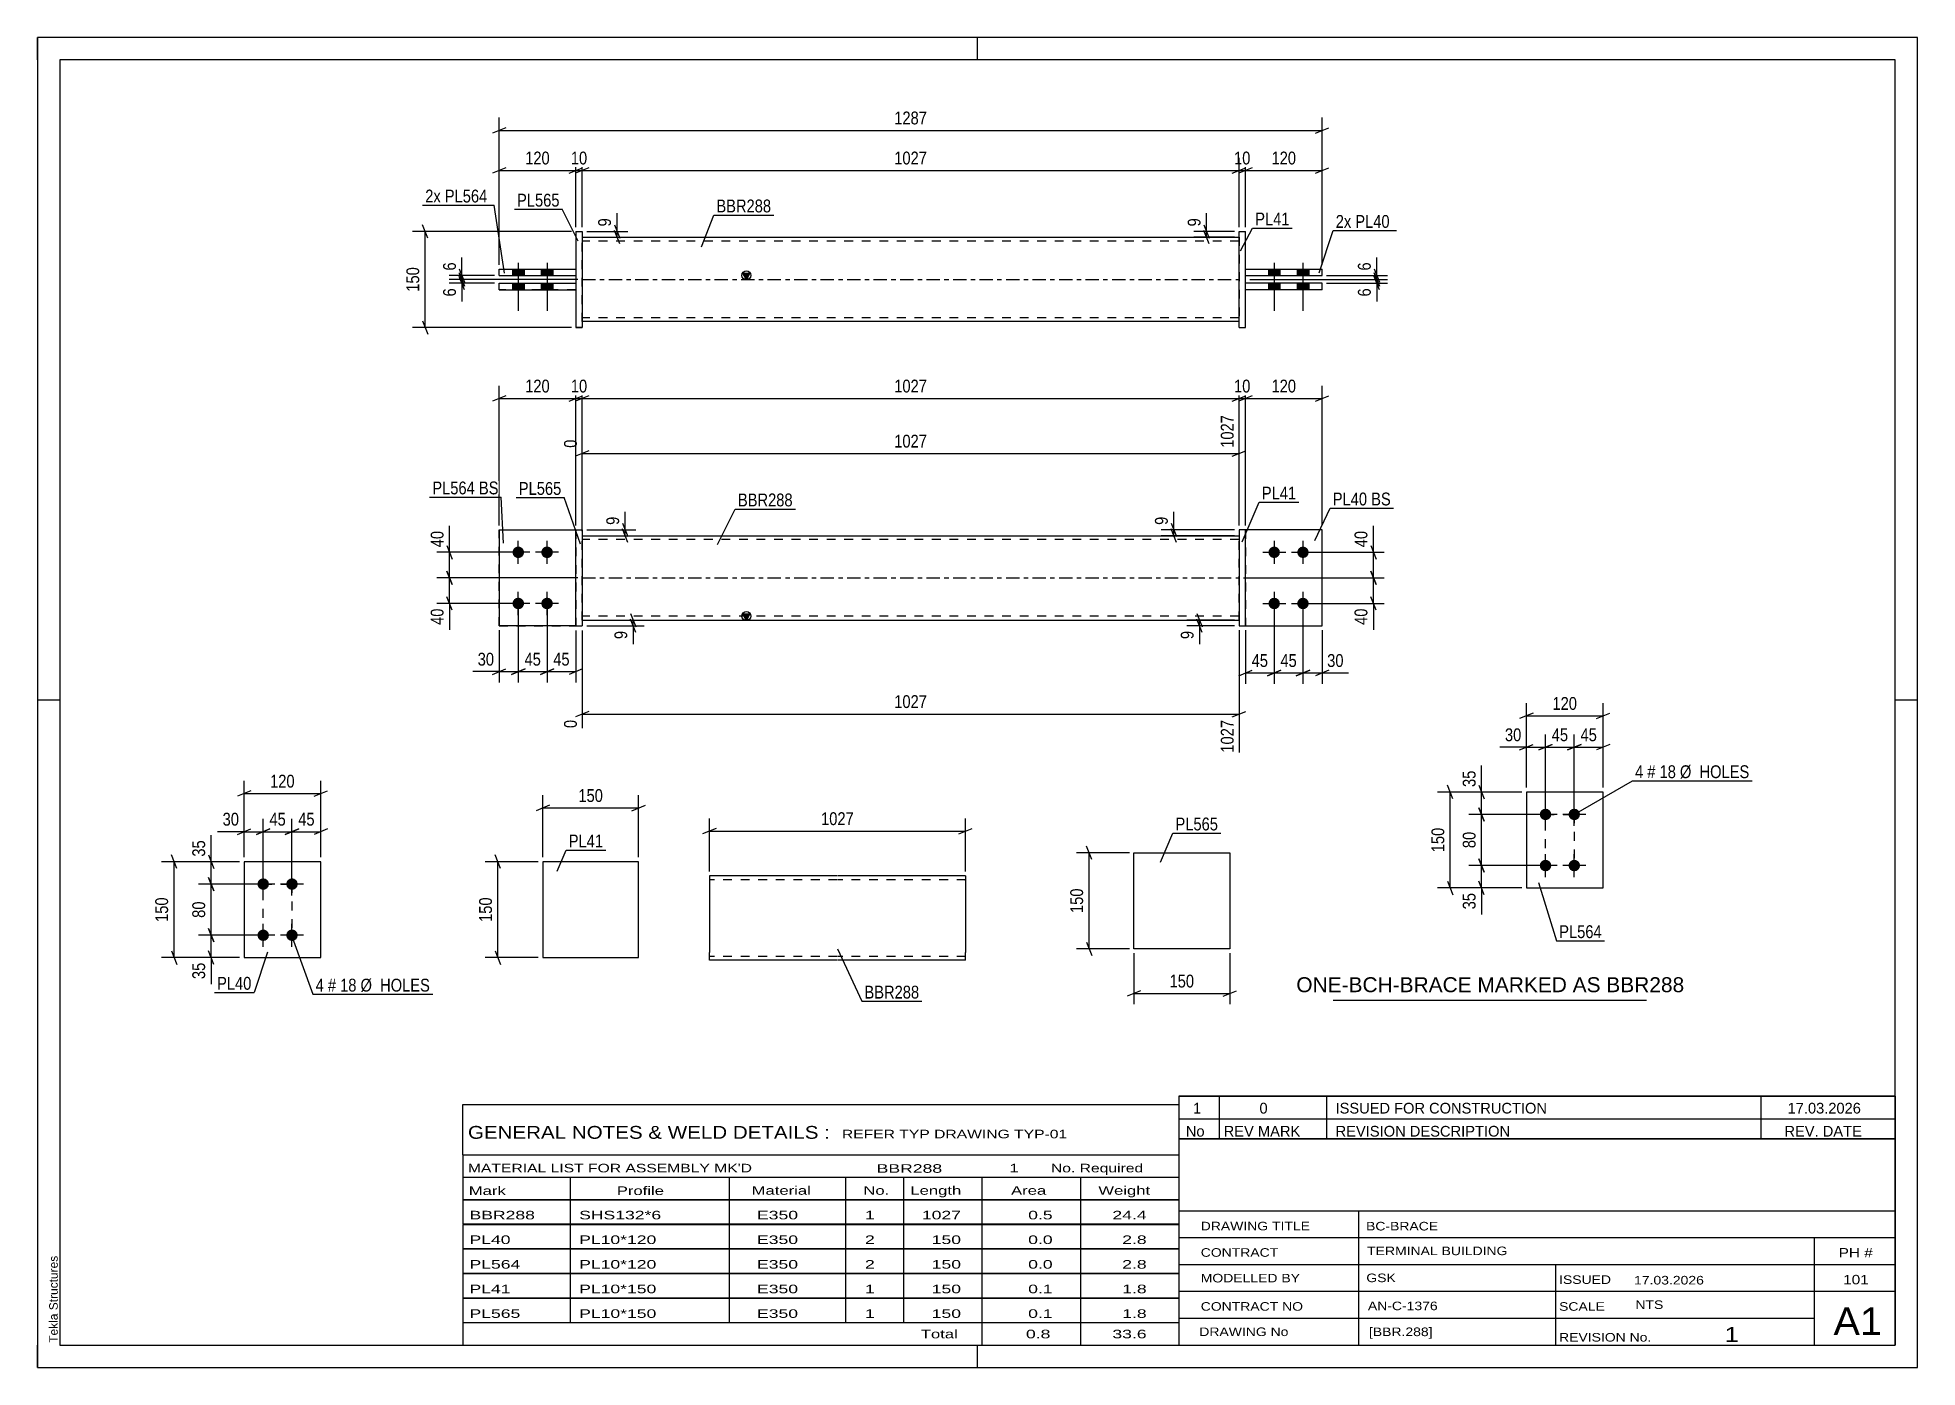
# Paper-space layout 'Layout1' of a CAD drawing. Header units: millimetres. Extents: x 0 to 420, y 0 to 297.
# The model-space entities are those that its viewports show. They can reach past a viewport. Long polylines and large blocks are cut down to what shows.
import ezdxf

# ---------------------------------------------------------------- set-up
doc = ezdxf.new("R2010")
doc.units = ezdxf.units.MM
doc.linetypes.add('DXK_LINE_DOT2', pattern=[3.9198, 1.9599, -1.9599])
doc.linetypes.add('DXK_LINE_DOT3', pattern=[5.9187, 2.979, -0.9799, 0.9799, -0.9799])
doc.layers.add('Viewport layer', color=7, linetype='Continuous', plot=False)
doc.styles.add('Arial', font='ARIAL.TTF', dxfattribs={"height": 0.2})
doc.styles.add('Arial Narrow', font='ARIALN.TTF', dxfattribs={"height": 0.2})

# ---------------------------------------------------------------- blocks, each defined once
blk = doc.blocks.new('Unknown-585697914-1128')
at = {"color": 5, "linetype": 'Continuous'}
for p, q in [((420, 297), (0, 297)), ((0, 297), (0, 0)), ((0, 292), (0, 297)), ((210, 292), (210, 297)), ((420, 0), (420, 297)), ((415, 292), (5, 292)), ((5, 292), (5, 5)), ((415, 5), (415, 292)), ((5, 149), (0, 149)), ((420, 149), (415, 149)), ((0, 0), (0, 5)), ((5, 5), (415, 5)), ((210, 0), (210, 5)), ((0, 0), (420, 0))]:
    blk.add_line(p, q, dxfattribs=at)
at = {"color": 174, "linetype": 'Continuous', "style": 'Arial'}
blk.add_text('Tekla Structures', height=1.9102, rotation=90, dxfattribs=at).set_placement((4.5, 5.5))
blk = doc.blocks.new('Part-585697914-1278 - 1262')
at = {"color": 2, "linetype": 'Continuous'}
for p, q in [((349.77, 128.51), (332.63, 128.51)), ((332.63, 128.51), (332.63, 107.08)), ((349.77, 107.08), (349.77, 128.51)), ((332.63, 107.08), (349.77, 107.08))]:
    blk.add_line(p, q, dxfattribs=at)
blk = doc.blocks.new('Bolt-585697914-1311 - 1262')
at = {"linetype": 'Continuous'}
for points in [[(336.91, 122.22, -1), (336.91, 124.79, -1)], [(343.34, 122.22, -1), (343.34, 124.79, -1)], [(336.91, 110.79, -1), (336.91, 113.37, -1)], [(343.34, 110.79, -1), (343.34, 113.37, -1)]]:
    blk.add_hatch(color=1, dxfattribs=at).paths.add_polyline_path(points)
at = {"color": 1, "linetype": 'Continuous'}
for p, q in [((336.91, 120.94), (336.91, 126.08)), ((343.34, 120.94), (343.34, 126.08)), ((339.48, 123.51), (334.34, 123.51)), ((345.91, 123.51), (340.77, 123.51)), ((336.91, 109.51), (336.91, 114.65)), ((343.34, 109.51), (343.34, 114.65)), ((339.48, 112.08), (334.34, 112.08)), ((345.91, 112.08), (340.77, 112.08))]:
    blk.add_line(p, q, dxfattribs=at)
blk = doc.blocks.new('Part-585697914-1584 - 1568')
at = {"color": 2, "linetype": 'Continuous'}
for p, q in [((63.27, 112.94), (46.13, 112.94)), ((46.13, 112.94), (46.13, 91.51)), ((63.27, 91.51), (63.27, 112.94)), ((46.13, 91.51), (63.27, 91.51))]:
    blk.add_line(p, q, dxfattribs=at)
blk = doc.blocks.new('Bolt-585697914-1589 - 1568')
at = {"linetype": 'Continuous'}
for points in [[(50.41, 106.66, -1), (50.41, 109.23, -1)], [(56.84, 106.66, -1), (56.84, 109.23, -1)], [(50.41, 95.23, -1), (50.41, 97.8, -1)], [(56.84, 95.23, -1), (56.84, 97.8, -1)]]:
    blk.add_hatch(color=1, dxfattribs=at).paths.add_polyline_path(points)
at = {"color": 1, "linetype": 'Continuous'}
for p, q in [((50.41, 105.37), (50.41, 110.51)), ((56.84, 105.37), (56.84, 110.51)), ((52.98, 107.94), (47.84, 107.94)), ((59.41, 107.94), (54.27, 107.94)), ((50.41, 93.94), (50.41, 99.09)), ((56.84, 93.94), (56.84, 99.09)), ((52.98, 96.51), (47.84, 96.51)), ((59.41, 96.51), (54.27, 96.51))]:
    blk.add_line(p, q, dxfattribs=at)
blk = doc.blocks.new('Part-585697914-1932 - 1926')
at = {"color": 7, "linetype": 'DXK_LINE_DOT2'}
for p, q in [((287, 187.04), (269.86, 187.04)), ((269.86, 187.04), (269.86, 165.62)), ((287, 165.62), (287, 187.04)), ((269.86, 165.62), (287, 165.62))]:
    blk.add_line(p, q, dxfattribs=at)
blk = doc.blocks.new('Part-585697914-1937 - 1926')
at = {"color": 2, "linetype": 'Continuous'}
for p, q in [((268.43, 187.04), (268.43, 165.62)), ((269.86, 187.04), (268.43, 187.04)), ((269.86, 165.62), (269.86, 187.04)), ((268.43, 165.62), (269.86, 165.62))]:
    blk.add_line(p, q, dxfattribs=at)
blk = doc.blocks.new('Part-585697914-1942 - 1926')
at = {"color": 2, "linetype": 'Continuous'}
for p, q in [((103.11, 187.04), (120.26, 187.04)), ((103.11, 187.04), (103.11, 165.62)), ((120.26, 165.62), (103.11, 165.62)), ((103.11, 165.62), (103.11, 165.62))]:
    blk.add_line(p, q, dxfattribs=at)
at = {"color": 7, "linetype": 'DXK_LINE_DOT2'}
for p, q in [((103.11, 187.04), (120.26, 187.04)), ((120.26, 187.04), (120.26, 187.04)), ((120.26, 187.04), (120.26, 165.62)), ((103.11, 165.62), (120.26, 165.62))]:
    blk.add_line(p, q, dxfattribs=at)
blk = doc.blocks.new('Part-585697914-1947 - 1926')
at = {"linetype": 'Continuous'}
blk.add_hatch(color=2, dxfattribs=at).paths.add_polyline_path([(158.37, 166.9), (157.57, 168.3), (159.17, 168.3)])
at = {"color": 2, "linetype": 'Continuous'}
for p, q in [((121.68, 185.76), (268.43, 185.76)), ((158.37, 166.9), (157.57, 168.3)), ((157.57, 168.3), (159.17, 168.3)), ((159.17, 168.3), (158.37, 166.9)), ((121.68, 166.9), (268.43, 166.9))]:
    blk.add_line(p, q, dxfattribs=at)
at = {"color": 7, "linetype": 'DXK_LINE_DOT2'}
for p, q in [((121.68, 166.9), (121.68, 185.76)), ((268.43, 184.9), (121.68, 184.9)), ((268.43, 166.9), (268.43, 185.76)), ((268.43, 167.76), (121.68, 167.76))]:
    blk.add_line(p, q, dxfattribs=at)
at = {"color": 7, "linetype": 'DXK_LINE_DOT3'}
blk.add_line((121.68, 176.33), (268.43, 176.33), dxfattribs=at)
at = {"color": 2, "linetype": 'Continuous'}
blk.add_circle((158.37, 167.8), 1, dxfattribs=at)
blk = doc.blocks.new('Part-585697914-1952 - 1926')
at = {"color": 2, "linetype": 'Continuous'}
for p, q in [((287, 187.04), (269.86, 187.04)), ((287, 165.62), (287, 187.04)), ((269.86, 165.62), (287, 165.62))]:
    blk.add_line(p, q, dxfattribs=at)
at = {"color": 7, "linetype": 'DXK_LINE_DOT2'}
blk.add_line((269.86, 187.04), (269.86, 165.62), dxfattribs=at)
blk = doc.blocks.new('Bolt-585697914-1954 - 1926')
at = {"linetype": 'Continuous'}
for points in [[(107.4, 183.33), (107.67, 183.3), (107.92, 183.22), (108.15, 183.08), (108.35, 182.9), (108.51, 182.69), (108.62, 182.44), (108.68, 182.18), (108.68, 181.91), (108.62, 181.65), (108.51, 181.4), (108.35, 181.18), (108.15, 181), (107.92, 180.87), (107.67, 180.79), (107.4, 180.76), (107.13, 180.79), (106.88, 180.87), (106.64, 181), (106.44, 181.18), (106.29, 181.4), (106.18, 181.65), (106.12, 181.91), (106.12, 182.18), (106.18, 182.44), (106.29, 182.69), (106.44, 182.9), (106.64, 183.08), (106.88, 183.22), (107.13, 183.3)], [(113.83, 183.33), (114.1, 183.3), (114.35, 183.22), (114.58, 183.08), (114.78, 182.9), (114.94, 182.69), (115.05, 182.44), (115.11, 182.18), (115.11, 181.91), (115.05, 181.65), (114.94, 181.4), (114.78, 181.18), (114.58, 181), (114.35, 180.87), (114.1, 180.79), (113.83, 180.76), (113.56, 180.79), (113.3, 180.87), (113.07, 181), (112.87, 181.18), (112.71, 181.4), (112.61, 181.65), (112.55, 181.91), (112.55, 182.18), (112.61, 182.44), (112.71, 182.69), (112.87, 182.9), (113.07, 183.08), (113.3, 183.22), (113.56, 183.3)], [(107.4, 171.9), (107.67, 171.87), (107.92, 171.79), (108.15, 171.66), (108.35, 171.48), (108.51, 171.26), (108.62, 171.01), (108.68, 170.75), (108.68, 170.48), (108.62, 170.22), (108.51, 169.97), (108.35, 169.75), (108.15, 169.57), (107.92, 169.44), (107.67, 169.36), (107.4, 169.33), (107.13, 169.36), (106.88, 169.44), (106.64, 169.57), (106.44, 169.75), (106.29, 169.97), (106.18, 170.22), (106.12, 170.48), (106.12, 170.75), (106.18, 171.01), (106.29, 171.26), (106.44, 171.48), (106.64, 171.66), (106.88, 171.79), (107.13, 171.87)], [(113.83, 171.9), (114.1, 171.87), (114.35, 171.79), (114.58, 171.66), (114.78, 171.48), (114.94, 171.26), (115.05, 171.01), (115.11, 170.75), (115.11, 170.48), (115.05, 170.22), (114.94, 169.97), (114.78, 169.75), (114.58, 169.57), (114.35, 169.44), (114.1, 169.36), (113.83, 169.33), (113.56, 169.36), (113.3, 169.44), (113.07, 169.57), (112.87, 169.75), (112.71, 169.97), (112.61, 170.22), (112.55, 170.48), (112.55, 170.75), (112.61, 171.01), (112.71, 171.26), (112.87, 171.48), (113.07, 171.66), (113.3, 171.79), (113.56, 171.87)]]:
    blk.add_hatch(color=1, dxfattribs=at).paths.add_polyline_path(points)
at = {"color": 1, "linetype": 'Continuous'}
for p, q in [((109.97, 182.04), (104.83, 182.04)), ((107.4, 179.47), (107.4, 184.62)), ((116.4, 182.04), (111.26, 182.04)), ((113.83, 179.47), (113.83, 184.62)), ((107.4, 168.04), (107.4, 173.19)), ((113.83, 168.04), (113.83, 173.19)), ((109.97, 170.62), (104.83, 170.62)), ((116.4, 170.62), (111.26, 170.62))]:
    blk.add_line(p, q, dxfattribs=at)
blk = doc.blocks.new('Bolt-585697914-1955 - 1926')
at = {"linetype": 'Continuous'}
for points in [[(276.29, 183.33, -1), (276.29, 180.76, -1)], [(282.72, 183.33, -1), (282.72, 180.76, -1)], [(276.29, 171.9, -1), (276.29, 169.33, -1)], [(282.72, 171.9, -1), (282.72, 169.33, -1)]]:
    blk.add_hatch(color=1, dxfattribs=at).paths.add_polyline_path(points)
at = {"color": 1, "linetype": 'Continuous'}
for p, q in [((273.72, 182.04), (278.86, 182.04)), ((276.29, 184.62), (276.29, 179.47)), ((280.15, 182.04), (285.29, 182.04)), ((282.72, 184.62), (282.72, 179.47)), ((276.29, 173.19), (276.29, 168.04)), ((282.72, 173.19), (282.72, 168.04)), ((273.72, 170.62), (278.86, 170.62)), ((280.15, 170.62), (285.29, 170.62))]:
    blk.add_line(p, q, dxfattribs=at)
blk = doc.blocks.new('Part-585697914-1960 - 1926')
at = {"color": 2, "linetype": 'Continuous'}
for p, q in [((120.26, 187.04), (121.68, 187.04)), ((120.26, 165.61), (120.26, 187.04)), ((121.68, 187.04), (121.68, 187.04)), ((121.68, 187.04), (121.68, 165.61)), ((120.26, 165.61), (121.68, 165.61))]:
    blk.add_line(p, q, dxfattribs=at)
at = {"color": 7, "linetype": 'DXK_LINE_DOT2'}
for p, q in [((120.26, 187.04), (121.68, 187.04)), ((120.26, 165.62), (121.68, 165.62))]:
    blk.add_line(p, q, dxfattribs=at)
blk = doc.blocks.new('Part-585697914-1965 - 1926')
at = {"color": 7, "linetype": 'DXK_LINE_DOT2'}
for p, q in [((103.11, 187.04), (120.26, 187.04)), ((103.11, 187.04), (120.26, 187.04)), ((103.11, 165.62), (103.11, 187.04)), ((120.26, 187.04), (120.26, 187.04)), ((120.26, 187.04), (120.26, 165.62)), ((103.11, 165.62), (120.26, 165.62)), ((120.26, 165.62), (103.11, 165.62)), ((103.11, 165.62), (103.11, 165.62))]:
    blk.add_line(p, q, dxfattribs=at)
blk = doc.blocks.new('Part-585697914-2284 - 2276')
at = {"color": 2, "linetype": 'Continuous'}
for p, q in [((120.26, 253.7), (121.68, 253.7)), ((120.26, 253.7), (120.26, 232.27)), ((121.68, 253.7), (121.68, 253.7)), ((121.68, 253.7), (121.68, 232.27)), ((121.68, 232.27), (120.26, 232.27)), ((120.26, 232.27), (120.26, 232.27))]:
    blk.add_line(p, q, dxfattribs=at)
at = {"color": 7, "linetype": 'DXK_LINE_DOT2'}
for p, q in [((120.26, 253.7), (121.68, 253.7)), ((121.68, 253.7), (121.68, 253.7)), ((120.26, 232.27), (121.68, 232.27))]:
    blk.add_line(p, q, dxfattribs=at)
blk = doc.blocks.new('Part-585697914-2294 - 2276')
at = {"color": 2, "linetype": 'Continuous'}
for p, q in [((269.86, 243.85), (269.86, 245.27)), ((269.86, 245.27), (287, 245.27)), ((269.86, 243.85), (287, 243.85)), ((287, 243.85), (287, 245.27))]:
    blk.add_line(p, q, dxfattribs=at)
blk = doc.blocks.new('Bolt-585697914-2278 - 2276')
at = {"linetype": 'Continuous'}
for points in [[(277.58, 245.27), (275, 245.27), (275, 243.85), (277.58, 243.85)], [(277.58, 245.27), (275, 245.27), (275, 243.85), (277.58, 243.85)], [(284, 245.27), (281.43, 245.27), (281.43, 243.85), (284, 243.85)], [(284, 245.27), (281.43, 245.27), (281.43, 243.85), (284, 243.85)], [(277.58, 242.13), (275, 242.13), (275, 240.7), (277.58, 240.7)], [(277.58, 242.13), (275, 242.13), (275, 240.7), (277.58, 240.7)], [(284, 242.13), (281.43, 242.13), (281.43, 240.7), (284, 240.7)], [(284, 242.13), (281.43, 242.13), (281.43, 240.7), (284, 240.7)]]:
    blk.add_hatch(color=1, dxfattribs=at).paths.add_polyline_path(points)
at = {"color": 1, "linetype": 'Continuous'}
for p, q in [((275, 245.27), (275, 243.85)), ((275, 245.27), (275, 243.85)), ((276.29, 246.7), (276.29, 235.99)), ((276.29, 246.7), (276.29, 235.99)), ((277.58, 245.27), (277.58, 243.85)), ((277.58, 245.27), (277.58, 243.85)), ((281.43, 245.27), (281.43, 243.85)), ((281.43, 245.27), (281.43, 243.85)), ((282.72, 246.7), (282.72, 235.99)), ((282.72, 246.7), (282.72, 235.99)), ((284, 245.27), (284, 243.85)), ((284, 245.27), (284, 243.85)), ((275, 242.13), (275, 240.7)), ((275, 242.13), (275, 240.7)), ((277.58, 242.13), (277.58, 240.7)), ((277.58, 242.13), (277.58, 240.7)), ((281.43, 242.13), (281.43, 240.7)), ((281.43, 242.13), (281.43, 240.7)), ((284, 242.13), (284, 240.7)), ((284, 242.13), (284, 240.7))]:
    blk.add_line(p, q, dxfattribs=at)
blk = doc.blocks.new('Bolt-585697914-2279 - 2276')
at = {"linetype": 'Continuous'}
for points in [[(106.11, 243.85), (108.68, 243.85), (108.68, 245.27), (106.11, 245.27)], [(106.11, 243.85), (108.68, 243.85), (108.68, 245.27), (106.11, 245.27)], [(112.54, 243.85), (115.11, 243.85), (115.11, 245.27), (112.54, 245.27)], [(112.54, 243.85), (115.11, 243.85), (115.11, 245.27), (112.54, 245.27)], [(106.11, 240.7), (108.68, 240.7), (108.68, 242.13), (106.11, 242.13)], [(106.11, 240.7), (108.68, 240.7), (108.68, 242.13), (106.11, 242.13)], [(112.54, 240.7), (115.11, 240.7), (115.11, 242.13), (112.54, 242.13)], [(112.54, 240.7), (115.11, 240.7), (115.11, 242.13), (112.54, 242.13)]]:
    blk.add_hatch(color=1, dxfattribs=at).paths.add_polyline_path(points)
at = {"color": 1, "linetype": 'Continuous'}
for p, q in [((106.11, 245.27), (106.11, 243.85)), ((106.11, 245.27), (106.11, 243.85)), ((107.4, 246.7), (107.4, 235.99)), ((107.4, 246.7), (107.4, 235.99)), ((108.68, 245.27), (108.68, 243.85)), ((108.68, 245.27), (108.68, 243.85)), ((112.54, 245.27), (112.54, 243.85)), ((112.54, 245.27), (112.54, 243.85)), ((113.83, 246.7), (113.83, 235.99)), ((113.83, 246.7), (113.83, 235.99)), ((115.11, 245.27), (115.11, 243.85)), ((115.11, 245.27), (115.11, 243.85)), ((106.11, 242.13), (106.11, 240.7)), ((106.11, 242.13), (106.11, 240.7)), ((108.68, 242.13), (108.68, 240.7)), ((108.68, 242.13), (108.68, 240.7)), ((112.54, 242.13), (112.54, 240.7)), ((112.54, 242.13), (112.54, 240.7)), ((115.11, 242.13), (115.11, 240.7)), ((115.11, 242.13), (115.11, 240.7))]:
    blk.add_line(p, q, dxfattribs=at)
blk = doc.blocks.new('Part-585697914-2289 - 2276')
at = {"color": 2, "linetype": 'Continuous'}
for p, q in [((103.11, 245.27), (120.26, 245.27)), ((103.11, 243.85), (103.11, 245.27)), ((103.11, 243.85), (120.26, 243.85)), ((103.11, 243.85), (103.11, 243.85)), ((120.26, 245.27), (120.26, 243.85))]:
    blk.add_line(p, q, dxfattribs=at)
at = {"color": 7, "linetype": 'DXK_LINE_DOT2'}
for p, q in [((103.11, 245.27), (120.26, 245.27)), ((103.11, 245.27), (103.11, 245.27)), ((103.11, 243.85), (120.26, 243.85)), ((120.26, 245.27), (120.26, 245.27))]:
    blk.add_line(p, q, dxfattribs=at)
blk = doc.blocks.new('Part-585697914-2299 - 2276')
at = {"color": 2, "linetype": 'Continuous'}
for p, q in [((287, 242.13), (269.86, 242.13)), ((269.86, 240.7), (269.86, 242.13)), ((287, 240.7), (269.86, 240.7)), ((287, 240.7), (287, 242.13))]:
    blk.add_line(p, q, dxfattribs=at)
blk = doc.blocks.new('Part-585697914-2304 - 2276')
at = {"linetype": 'Continuous'}
blk.add_hatch(color=2, dxfattribs=at).paths.add_polyline_path([(158.37, 242.99), (157.57, 244.39), (159.17, 244.39)])
at = {"color": 2, "linetype": 'Continuous'}
for p, q in [((121.68, 252.42), (268.43, 252.42)), ((158.37, 242.99), (157.57, 244.39)), ((157.57, 244.39), (159.17, 244.39)), ((159.17, 244.39), (158.37, 242.99)), ((268.43, 233.56), (121.68, 233.56))]:
    blk.add_line(p, q, dxfattribs=at)
at = {"color": 7, "linetype": 'DXK_LINE_DOT2'}
for p, q in [((121.68, 233.56), (121.68, 252.42)), ((268.43, 252.42), (268.43, 233.56)), ((268.43, 251.56), (121.68, 251.56)), ((268.43, 234.42), (121.68, 234.42))]:
    blk.add_line(p, q, dxfattribs=at)
at = {"color": 7, "linetype": 'DXK_LINE_DOT3'}
blk.add_line((121.68, 242.99), (268.43, 242.99), dxfattribs=at)
at = {"color": 2, "linetype": 'Continuous'}
blk.add_circle((158.37, 243.89), 1, dxfattribs=at)
blk = doc.blocks.new('Part-585697914-2314 - 2276')
at = {"color": 2, "linetype": 'Continuous'}
for p, q in [((268.43, 232.27), (268.43, 253.7)), ((268.43, 253.7), (269.86, 253.7)), ((269.86, 232.27), (269.86, 253.7)), ((268.43, 232.27), (269.86, 232.27))]:
    blk.add_line(p, q, dxfattribs=at)
blk = doc.blocks.new('Part-585697914-2319 - 2276')
at = {"color": 2, "linetype": 'Continuous'}
for p, q in [((103.11, 242.13), (120.26, 242.13)), ((103.11, 240.7), (103.11, 242.13)), ((103.11, 240.7), (120.26, 240.7)), ((103.11, 240.7), (103.11, 240.7)), ((120.26, 242.13), (120.26, 240.7))]:
    blk.add_line(p, q, dxfattribs=at)
at = {"color": 7, "linetype": 'DXK_LINE_DOT2'}
for p, q in [((103.11, 242.13), (120.26, 242.13)), ((120.26, 240.7), (103.11, 240.7))]:
    blk.add_line(p, q, dxfattribs=at)
blk = doc.blocks.new('Part-585697914-1238 - 1220')
at = {"color": 2, "linetype": 'Continuous'}
for p, q in [((244.94, 114.93), (266.37, 114.93)), ((244.94, 93.5), (244.94, 114.93)), ((266.37, 114.93), (266.37, 93.5)), ((266.37, 93.5), (244.94, 93.5))]:
    blk.add_line(p, q, dxfattribs=at)
blk = doc.blocks.new('Part-585697914-1544 - 1528')
at = {"color": 2, "linetype": 'Continuous'}
for p, q in [((134.29, 112.94), (112.86, 112.94)), ((112.86, 112.94), (112.86, 91.51)), ((134.29, 91.51), (134.29, 112.94)), ((112.86, 91.51), (134.29, 91.51))]:
    blk.add_line(p, q, dxfattribs=at)
blk = doc.blocks.new('Part-585697914-1431 - 1415')
at = {"color": 2, "linetype": 'Continuous'}
for p, q in [((178.66, 109.77), (150.09, 109.77)), ((150.09, 109.77), (150.09, 92.63)), ((207.33, 109.77), (178.76, 109.77)), ((207.33, 109.77), (207.33, 92.63)), ((150.09, 91.42), (150.09, 92.63)), ((207.33, 90.92), (207.33, 92.63)), ((150.09, 91.05), (150.09, 91.42)), ((150.09, 90.92), (150.09, 91.05)), ((178.66, 90.92), (150.09, 90.92)), ((207.33, 90.92), (178.76, 90.92))]:
    blk.add_line(p, q, dxfattribs=at)
at = {"color": 7, "linetype": 'DXK_LINE_DOT2'}
for p, q in [((178.66, 108.92), (150.09, 108.92)), ((207.33, 108.92), (178.76, 108.92)), ((207.33, 108.92), (207.33, 108.85)), ((207.33, 108.85), (207.33, 108.92)), ((207.33, 108.72), (207.33, 108.85)), ((207.33, 108.85), (207.33, 108.72)), ((150.09, 91.97), (150.09, 92.63)), ((150.09, 91.42), (150.09, 92.3)), ((150.09, 91.77), (150.09, 91.84)), ((150.09, 91.77), (150.09, 91.84)), ((178.66, 91.77), (150.09, 91.77)), ((150.09, 90.92), (150.09, 90.92)), ((207.33, 91.77), (178.76, 91.77)), ((207.33, 91.84), (207.33, 92.3)), ((207.33, 91.77), (207.33, 91.84))]:
    blk.add_line(p, q, dxfattribs=at)
blk = doc.blocks.new('Rectangle-585697914-1398 - 1262')
at = {"color": 1, "linetype": 'DXK_LINE_DOT2'}
blk.add_lwpolyline([(336.91, 123.51), (343.34, 123.51), (343.34, 112.08), (336.91, 112.08), (336.91, 123.51)], close=True, dxfattribs=at)
blk = doc.blocks.new('Rectangle-585697914-1704 - 1568')
at = {"color": 1, "linetype": 'DXK_LINE_DOT2'}
blk.add_lwpolyline([(50.41, 107.94), (56.84, 107.94), (56.84, 96.51), (50.41, 96.51), (50.41, 107.94)], close=True, dxfattribs=at)
blk = doc.blocks.new('StraightDimension-585697914-1377 - 1262')
at = {"color": 7, "linetype": 'Continuous'}
for p, q in [((331.13, 137.91), (334.13, 139.11)), ((332.63, 129.51), (332.63, 141.36)), ((338.41, 139.11), (335.41, 137.91)), ((336.91, 124.51), (336.91, 141.36)), ((332.63, 138.51), (336.91, 138.51))]:
    blk.add_line(p, q, dxfattribs=at)
at = {"color": 0}
blk.add_wipeout([(332.1, 139.26), (332.1, 143.46), (327.25, 143.46), (327.25, 139.26)], dxfattribs=at)
at = {"color": 7, "linetype": 'Continuous'}
blk.add_line((332.63, 138.51), (326.72, 138.51), dxfattribs=at)
blk.add_line((332.63, 138.51), (326.72, 138.51), dxfattribs=at)
at = {"color": 3, "style": 'Arial Narrow'}
blk.add_text('30', height=2.863, dxfattribs=at).set_placement((327.85, 139.86))
blk = doc.blocks.new('StraightDimension-585697914-1313 - 1262')
at = {"color": 7, "linetype": 'Continuous'}
for p, q in [((322.03, 113.58), (323.23, 110.58)), ((335.91, 112.08), (319.78, 112.08)), ((322.63, 107.08), (322.63, 112.08)), ((331.63, 107.08), (319.78, 107.08)), ((323.23, 105.58), (322.03, 108.58))]:
    blk.add_line(p, q, dxfattribs=at)
at = {"color": 0}
blk.add_wipeout([(321.88, 106.55), (317.68, 106.55), (317.68, 101.7), (321.88, 101.7)], dxfattribs=at)
at = {"color": 7, "linetype": 'Continuous'}
blk.add_line((322.63, 107.08), (322.63, 101.17), dxfattribs=at)
blk.add_line((322.63, 107.08), (322.63, 101.17), dxfattribs=at)
at = {"color": 3, "style": 'Arial Narrow'}
blk.add_text('35', height=2.863, rotation=90.0002, dxfattribs=at).set_placement((321.28, 102.3))
blk = doc.blocks.new('StraightDimension-585697914-1345 - 1262')
at = {"color": 7, "linetype": 'Continuous'}
for p, q in [((331.63, 128.51), (312.78, 128.51)), ((316.23, 127.01), (315.03, 130.01)), ((315.63, 107.08), (315.63, 128.51)), ((331.63, 107.08), (312.78, 107.08)), ((315.03, 108.58), (316.23, 105.58))]:
    blk.add_line(p, q, dxfattribs=at)
at = {"color": 0}
blk.add_wipeout([(314.88, 121.14), (310.68, 121.14), (310.68, 114.45), (314.88, 114.45)], dxfattribs=at)
at = {"color": 3, "style": 'Arial Narrow'}
blk.add_text('150', height=2.863, rotation=90.0002, dxfattribs=at).set_placement((314.28, 115.05))
blk = doc.blocks.new('StraightDimension-585697914-1334 - 1262')
at = {"color": 7, "linetype": 'Continuous'}
for p, q in [((331.63, 128.51), (319.78, 128.51)), ((322.03, 130.01), (323.23, 127.01)), ((322.63, 123.51), (322.63, 128.51)), ((335.91, 123.51), (319.78, 123.51)), ((323.23, 122.01), (322.03, 125.01))]:
    blk.add_line(p, q, dxfattribs=at)
at = {"color": 0}
blk.add_wipeout([(321.88, 133.89), (317.68, 133.89), (317.68, 129.03), (321.88, 129.03)], dxfattribs=at)
at = {"color": 7, "linetype": 'Continuous'}
blk.add_line((322.63, 128.51), (322.63, 134.41), dxfattribs=at)
blk.add_line((322.63, 128.51), (322.63, 134.41), dxfattribs=at)
at = {"color": 3, "style": 'Arial Narrow'}
blk.add_text('35', height=2.863, rotation=90.0002, dxfattribs=at).set_placement((321.28, 129.63))
blk = doc.blocks.new('StraightDimension-585697914-1388 - 1262')
at = {"color": 7, "linetype": 'Continuous'}
for p, q in [((332.63, 129.51), (332.63, 148.36)), ((349.77, 129.51), (349.77, 148.36)), ((334.13, 146.11), (331.13, 144.91)), ((332.63, 145.51), (349.77, 145.51)), ((348.27, 144.91), (351.27, 146.11))]:
    blk.add_line(p, q, dxfattribs=at)
at = {"color": 0}
blk.add_wipeout([(344.54, 146.26), (344.54, 150.46), (337.86, 150.46), (337.86, 146.26)], dxfattribs=at)
at = {"color": 3, "style": 'Arial Narrow'}
blk.add_text('120', height=2.863, dxfattribs=at).set_placement((338.46, 146.86))
blk = doc.blocks.new('StraightDimension-585697914-1324 - 1262')
at = {"color": 7, "linetype": 'Continuous'}
for p, q in [((335.91, 123.51), (319.78, 123.51)), ((322.03, 125.01), (323.23, 122.01)), ((322.63, 112.08), (322.63, 123.51)), ((323.23, 110.58), (322.03, 113.58)), ((335.91, 112.08), (319.78, 112.08))]:
    blk.add_line(p, q, dxfattribs=at)
at = {"color": 0}
blk.add_wipeout([(321.88, 120.22), (317.68, 120.22), (317.68, 115.37), (321.88, 115.37)], dxfattribs=at)
at = {"color": 3, "style": 'Arial Narrow'}
blk.add_text('80', height=2.863, rotation=90.0002, dxfattribs=at).set_placement((321.28, 115.97))
blk = doc.blocks.new('StraightDimension-585697914-1356 - 1262')
at = {"color": 7, "linetype": 'Continuous'}
for p, q in [((341.84, 137.91), (344.84, 139.11)), ((343.34, 124.51), (343.34, 141.36)), ((351.27, 139.11), (348.27, 137.91)), ((349.77, 129.51), (349.77, 141.36)), ((343.34, 138.51), (349.77, 138.51))]:
    blk.add_line(p, q, dxfattribs=at)
at = {"color": 0}
blk.add_wipeout([(348.98, 139.26), (348.98, 143.46), (344.13, 143.46), (344.13, 139.26)], dxfattribs=at)
at = {"color": 3, "style": 'Arial Narrow'}
blk.add_text('45', height=2.863, dxfattribs=at).set_placement((344.73, 139.86))
blk = doc.blocks.new('StraightDimension-585697914-1367 - 1262')
at = {"color": 7, "linetype": 'Continuous'}
for p, q in [((335.41, 137.91), (338.41, 139.11)), ((336.91, 124.51), (336.91, 141.36)), ((344.84, 139.11), (341.84, 137.91)), ((343.34, 124.51), (343.34, 141.36)), ((336.91, 138.51), (343.34, 138.51))]:
    blk.add_line(p, q, dxfattribs=at)
at = {"color": 0}
blk.add_wipeout([(342.56, 139.26), (342.56, 143.46), (337.7, 143.46), (337.7, 139.26)], dxfattribs=at)
at = {"color": 3, "style": 'Arial Narrow'}
blk.add_text('45', height=2.863, dxfattribs=at).set_placement((338.3, 139.86))
blk = doc.blocks.new('StraightDimension-585697914-1591 - 1568')
at = {"color": 7, "linetype": 'Continuous'}
for p, q in [((46.13, 113.94), (46.13, 131)), ((63.27, 113.94), (63.27, 131)), ((47.63, 128.75), (44.63, 127.55)), ((46.13, 128.15), (63.27, 128.15)), ((61.77, 127.55), (64.77, 128.75))]:
    blk.add_line(p, q, dxfattribs=at)
at = {"color": 0}
blk.add_wipeout([(58.04, 128.9), (58.04, 133.1), (51.35, 133.1), (51.35, 128.9)], dxfattribs=at)
at = {"color": 3, "style": 'Arial Narrow'}
blk.add_text('120', height=2.863, dxfattribs=at).set_placement((51.95, 129.5))
blk = doc.blocks.new('StraightDimension-585697914-1691 - 1568')
at = {"color": 7, "linetype": 'Continuous'}
for p, q in [((38.18, 98.01), (39.38, 95.01)), ((49.41, 96.51), (35.93, 96.51)), ((39.38, 90.01), (38.18, 93.01)), ((38.78, 91.51), (38.78, 96.51)), ((45.13, 91.51), (35.93, 91.51))]:
    blk.add_line(p, q, dxfattribs=at)
at = {"color": 0}
blk.add_wipeout([(38.03, 90.99), (33.83, 90.99), (33.83, 86.13), (38.03, 86.13)], dxfattribs=at)
at = {"color": 7, "linetype": 'Continuous'}
blk.add_line((38.78, 91.51), (38.78, 85.61), dxfattribs=at)
blk.add_line((38.78, 91.51), (38.78, 85.61), dxfattribs=at)
at = {"color": 3, "style": 'Arial Narrow'}
blk.add_text('35', height=2.863, rotation=90.0002, dxfattribs=at).set_placement((37.43, 86.73))
blk = doc.blocks.new('StraightDimension-585697914-1627 - 1568')
at = {"color": 7, "linetype": 'Continuous'}
for p, q in [((50.41, 108.94), (50.41, 122.5)), ((56.84, 108.94), (56.84, 122.5)), ((48.91, 119.05), (51.91, 120.25)), ((50.41, 119.65), (56.84, 119.65)), ((58.34, 120.25), (55.34, 119.05))]:
    blk.add_line(p, q, dxfattribs=at)
at = {"color": 0}
blk.add_wipeout([(56.05, 120.4), (56.05, 124.6), (51.2, 124.6), (51.2, 120.4)], dxfattribs=at)
at = {"color": 3, "style": 'Arial Narrow'}
blk.add_text('45', height=2.863, dxfattribs=at).set_placement((51.8, 121))
blk = doc.blocks.new('StraightDimension-585697914-1611 - 1568')
at = {"color": 7, "linetype": 'Continuous'}
for p, q in [((56.84, 108.94), (56.84, 122.5)), ((63.27, 113.94), (63.27, 122.5)), ((55.34, 119.05), (58.34, 120.25)), ((56.84, 119.65), (63.27, 119.65)), ((64.77, 120.25), (61.77, 119.05))]:
    blk.add_line(p, q, dxfattribs=at)
at = {"color": 0}
blk.add_wipeout([(62.48, 120.4), (62.48, 124.6), (57.63, 124.6), (57.63, 120.4)], dxfattribs=at)
at = {"color": 3, "style": 'Arial Narrow'}
blk.add_text('45', height=2.863, dxfattribs=at).set_placement((58.23, 121))
blk = doc.blocks.new('StraightDimension-585697914-1637 - 1568')
at = {"color": 7, "linetype": 'Continuous'}
for p, q in [((46.13, 113.94), (46.13, 122.5)), ((50.41, 108.94), (50.41, 122.5)), ((44.63, 119.05), (47.63, 120.25)), ((46.13, 119.65), (50.41, 119.65)), ((51.91, 120.25), (48.91, 119.05))]:
    blk.add_line(p, q, dxfattribs=at)
at = {"color": 0}
blk.add_wipeout([(45.6, 120.4), (45.6, 124.6), (40.74, 124.6), (40.74, 120.4)], dxfattribs=at)
at = {"color": 7, "linetype": 'Continuous'}
blk.add_line((46.13, 119.65), (40.22, 119.65), dxfattribs=at)
blk.add_line((46.13, 119.65), (40.22, 119.65), dxfattribs=at)
at = {"color": 3, "style": 'Arial Narrow'}
blk.add_text('30', height=2.863, dxfattribs=at).set_placement((41.34, 121))
blk = doc.blocks.new('StraightDimension-585697914-1651 - 1568')
at = {"color": 7, "linetype": 'Continuous'}
for p, q in [((31.1, 111.44), (29.9, 114.44)), ((45.13, 112.94), (27.65, 112.94)), ((30.5, 91.51), (30.5, 112.94)), ((29.9, 93.01), (31.1, 90.01)), ((45.13, 91.51), (27.65, 91.51))]:
    blk.add_line(p, q, dxfattribs=at)
at = {"color": 0}
blk.add_wipeout([(29.75, 105.57), (25.55, 105.57), (25.55, 98.89), (29.75, 98.89)], dxfattribs=at)
at = {"color": 3, "style": 'Arial Narrow'}
blk.add_text('150', height=2.863, rotation=90.0002, dxfattribs=at).set_placement((29.15, 99.49))
blk = doc.blocks.new('StraightDimension-585697914-1668 - 1568')
at = {"color": 7, "linetype": 'Continuous'}
for p, q in [((38.18, 114.44), (39.38, 111.44)), ((45.13, 112.94), (35.93, 112.94)), ((39.38, 106.44), (38.18, 109.44)), ((38.78, 107.94), (38.78, 112.94)), ((49.41, 107.94), (35.93, 107.94))]:
    blk.add_line(p, q, dxfattribs=at)
at = {"color": 0}
blk.add_wipeout([(38.03, 118.32), (33.83, 118.32), (33.83, 113.47), (38.03, 113.47)], dxfattribs=at)
at = {"color": 7, "linetype": 'Continuous'}
blk.add_line((38.78, 112.94), (38.78, 118.85), dxfattribs=at)
blk.add_line((38.78, 112.94), (38.78, 118.85), dxfattribs=at)
at = {"color": 3, "style": 'Arial Narrow'}
blk.add_text('35', height=2.863, rotation=90.0002, dxfattribs=at).set_placement((37.43, 114.07))
blk = doc.blocks.new('StraightDimension-585697914-1681 - 1568')
at = {"color": 7, "linetype": 'Continuous'}
for p, q in [((38.18, 109.44), (39.38, 106.44)), ((49.41, 107.94), (35.93, 107.94)), ((38.78, 96.51), (38.78, 107.94)), ((39.38, 95.01), (38.18, 98.01)), ((49.41, 96.51), (35.93, 96.51))]:
    blk.add_line(p, q, dxfattribs=at)
at = {"color": 0}
blk.add_wipeout([(38.03, 104.66), (33.83, 104.66), (33.83, 99.8), (38.03, 99.8)], dxfattribs=at)
at = {"color": 3, "style": 'Arial Narrow'}
blk.add_text('80', height=2.863, rotation=90.0002, dxfattribs=at).set_placement((37.43, 100.4))
blk = doc.blocks.new('StraightDimension-585697914-2153 - 1926')
at = {"color": 7, "linetype": 'Continuous'}
for p, q in [((91.45, 177.83), (92.65, 174.83)), ((120.68, 176.33), (89.2, 176.33)), ((92.05, 170.62), (92.05, 176.33)), ((106.4, 170.62), (89.2, 170.62)), ((92.65, 169.12), (91.45, 172.12))]:
    blk.add_line(p, q, dxfattribs=at)
at = {"color": 0}
blk.add_wipeout([(91.3, 170.09), (87.1, 170.09), (87.1, 165.23), (91.3, 165.23)], dxfattribs=at)
at = {"color": 7, "linetype": 'Continuous'}
blk.add_line((92.05, 170.62), (92.05, 164.71), dxfattribs=at)
blk.add_line((92.05, 170.62), (92.05, 164.71), dxfattribs=at)
at = {"color": 3, "style": 'Arial Narrow'}
blk.add_text('40', height=2.863, rotation=90.0002, dxfattribs=at).set_placement((90.7, 165.83))
blk = doc.blocks.new('StraightDimension-585697914-2006 - 1926')
at = {"color": 7, "linetype": 'Continuous'}
for p, q in [((121.68, 188.04), (121.68, 219.24)), ((268.43, 188.04), (268.43, 219.24)), ((123.18, 216.99), (120.18, 215.79)), ((121.68, 216.39), (268.43, 216.39)), ((266.93, 215.79), (269.93, 216.99))]:
    blk.add_line(p, q, dxfattribs=at)
at = {"color": 0}
blk.add_wipeout([(199.32, 217.14), (199.32, 221.34), (190.8, 221.34), (190.8, 217.14)], dxfattribs=at)
at = {"color": 3, "style": 'Arial Narrow'}
blk.add_text('1027', height=2.863, dxfattribs=at).set_placement((191.4, 217.74))
blk = doc.blocks.new('StraightDimension-585697914-2221 - 1926')
at = {"color": 7, "linetype": 'Continuous'}
for p, q in [((268.43, 188.04), (268.43, 212.7)), ((121.68, 186.76), (121.68, 207.21)), ((123.18, 204.69), (120.18, 203.49)), ((121.68, 204.09), (268.43, 204.09)), ((266.93, 203.49), (269.93, 204.69))]:
    blk.add_line(p, q, dxfattribs=at)
at = {"color": 0, "linetype": 'Continuous'}
for points in [[(267.83, 213.3), (263.63, 213.3), (263.63, 204.79), (267.83, 204.79)], [(121.08, 207.81), (116.88, 207.81), (116.88, 204.79), (121.08, 204.79)]]:
    blk.add_wipeout(points, dxfattribs=at)
at = {"color": 0}
blk.add_wipeout([(199.32, 204.84), (199.32, 209.04), (190.8, 209.04), (190.8, 204.84)], dxfattribs=at)
at = {"color": 3, "linetype": 'Continuous', "style": 'Arial Narrow'}
for s, height, p in [('1027', 2.863, (267.23, 205.39)), ('0', 2.86, (120.48, 205.39))]:
    blk.add_text(s, height=height, rotation=90.0002, dxfattribs=at).set_placement(p)
at = {"color": 3, "style": 'Arial Narrow'}
blk.add_text('1027', height=2.863, dxfattribs=at).set_placement((191.4, 205.44))
blk = doc.blocks.new('StraightDimension-585697914-2117 - 1926')
at = {"color": 7, "linetype": 'Continuous'}
for p, q in [((282.72, 169.62), (282.72, 152.69)), ((287, 164.62), (287, 152.69)), ((281.22, 154.49), (284.22, 155.69)), ((288.5, 155.69), (285.5, 154.49)), ((282.72, 155.09), (287, 155.09))]:
    blk.add_line(p, q, dxfattribs=at)
at = {"color": 0}
blk.add_wipeout([(292.39, 155.84), (292.39, 160.04), (287.53, 160.04), (287.53, 155.84)], dxfattribs=at)
at = {"color": 7, "linetype": 'Continuous'}
blk.add_line((287, 155.09), (292.91, 155.09), dxfattribs=at)
blk.add_line((287, 155.09), (292.91, 155.09), dxfattribs=at)
at = {"color": 3, "style": 'Arial Narrow'}
blk.add_text('30', height=2.863, dxfattribs=at).set_placement((288.13, 156.44))
blk = doc.blocks.new('StraightDimension-585697914-2032 - 1926')
at = {"color": 7, "linetype": 'Continuous'}
for p, q in [((103.11, 188.04), (103.11, 219.24)), ((120.26, 188.04), (120.26, 219.24)), ((104.61, 216.99), (101.61, 215.79)), ((103.11, 216.39), (120.26, 216.39)), ((118.76, 215.79), (121.76, 216.99))]:
    blk.add_line(p, q, dxfattribs=at)
at = {"color": 0}
blk.add_wipeout([(115.03, 217.14), (115.03, 221.34), (108.34, 221.34), (108.34, 217.14)], dxfattribs=at)
at = {"color": 3, "style": 'Arial Narrow'}
blk.add_text('120', height=2.863, dxfattribs=at).set_placement((108.94, 217.74))
blk = doc.blocks.new('StraightDimension-585697914-2203 - 1926')
at = {"color": 7, "linetype": 'Continuous'}
for p, q in [((107.4, 169.62), (107.4, 152.99)), ((113.83, 169.62), (113.83, 152.99)), ((105.9, 154.79), (108.9, 155.99)), ((115.33, 155.99), (112.33, 154.79)), ((107.4, 155.39), (113.83, 155.39))]:
    blk.add_line(p, q, dxfattribs=at)
at = {"color": 0}
blk.add_wipeout([(113.04, 156.14), (113.04, 160.34), (108.19, 160.34), (108.19, 156.14)], dxfattribs=at)
at = {"color": 3, "style": 'Arial Narrow'}
blk.add_text('45', height=2.863, dxfattribs=at).set_placement((108.79, 156.74))
blk = doc.blocks.new('StraightDimension-585697914-1967 - 1926')
at = {"color": 7, "linetype": 'Continuous'}
for p, q in [((269.86, 188.04), (269.86, 219.24)), ((287, 188.04), (287, 219.24)), ((271.36, 216.99), (268.36, 215.79)), ((269.86, 216.39), (287, 216.39)), ((285.5, 215.79), (288.5, 216.99))]:
    blk.add_line(p, q, dxfattribs=at)
at = {"color": 0}
blk.add_wipeout([(281.77, 217.14), (281.77, 221.34), (275.09, 221.34), (275.09, 217.14)], dxfattribs=at)
at = {"color": 3, "style": 'Arial Narrow'}
blk.add_text('120', height=2.863, dxfattribs=at).set_placement((275.69, 217.74))
blk = doc.blocks.new('StraightDimension-585697914-1989 - 1926')
at = {"color": 7, "linetype": 'Continuous'}
for p, q in [((268.43, 188.04), (268.43, 219.24)), ((269.86, 188.04), (269.86, 219.24)), ((266.93, 215.79), (269.93, 216.99)), ((271.36, 216.99), (268.36, 215.79)), ((268.43, 216.39), (269.86, 216.39))]:
    blk.add_line(p, q, dxfattribs=at)
at = {"color": 0}
blk.add_wipeout([(271.58, 217.14), (271.58, 221.34), (266.72, 221.34), (266.72, 217.14)], dxfattribs=at)
at = {"color": 3, "style": 'Arial Narrow'}
blk.add_text('10', height=2.863, dxfattribs=at).set_placement((267.32, 217.74))
blk = doc.blocks.new('StraightDimension-585697914-2015 - 1926')
at = {"color": 7, "linetype": 'Continuous'}
for p, q in [((120.26, 188.04), (120.26, 219.24)), ((121.68, 188.04), (121.68, 219.24)), ((118.76, 215.79), (121.76, 216.99)), ((123.18, 216.99), (120.18, 215.79)), ((120.26, 216.39), (121.68, 216.39))]:
    blk.add_line(p, q, dxfattribs=at)
at = {"color": 0}
blk.add_wipeout([(123.4, 217.14), (123.4, 221.34), (118.54, 221.34), (118.54, 217.14)], dxfattribs=at)
at = {"color": 3, "style": 'Arial Narrow'}
blk.add_text('10', height=2.863, dxfattribs=at).set_placement((119.14, 217.74))
blk = doc.blocks.new('StraightDimension-585697914-2055 - 1926')
at = {"color": 7, "linetype": 'Continuous'}
for p, q in [((267.43, 187.04), (251.01, 187.04)), ((267.43, 185.76), (251.01, 185.76)), ((253.26, 188.54), (254.46, 185.54)), ((254.46, 184.26), (253.26, 187.26)), ((253.86, 185.76), (253.86, 187.04))]:
    blk.add_line(p, q, dxfattribs=at)
at = {"color": 0}
blk.add_wipeout([(253.11, 190.6), (248.91, 190.6), (248.91, 187.57), (253.11, 187.57)], dxfattribs=at)
at = {"color": 7, "linetype": 'Continuous'}
blk.add_line((253.86, 187.04), (253.86, 191.12), dxfattribs=at)
blk.add_line((253.86, 187.04), (253.86, 191.12), dxfattribs=at)
at = {"color": 3, "style": 'Arial Narrow'}
blk.add_text('9', height=2.86, rotation=90.0002, dxfattribs=at).set_placement((252.51, 188.17))
blk = doc.blocks.new('StraightDimension-585697914-2190 - 1926')
at = {"color": 7, "linetype": 'Continuous'}
for p, q in [((113.83, 169.62), (113.83, 152.99)), ((120.26, 164.61), (120.26, 152.99)), ((112.33, 154.79), (115.33, 155.99)), ((121.76, 155.99), (118.76, 154.79)), ((113.83, 155.39), (120.26, 155.39))]:
    blk.add_line(p, q, dxfattribs=at)
at = {"color": 0}
blk.add_wipeout([(119.47, 156.14), (119.47, 160.34), (114.61, 160.34), (114.61, 156.14)], dxfattribs=at)
at = {"color": 3, "style": 'Arial Narrow'}
blk.add_text('45', height=2.863, dxfattribs=at).set_placement((115.21, 156.74))
blk = doc.blocks.new('StraightDimension-585697914-2062 - 1926')
at = {"color": 7, "linetype": 'Continuous'}
for p, q in [((283.72, 182.04), (300.86, 182.04)), ((297.86, 183.54), (299.06, 180.54)), ((298.46, 176.33), (298.46, 182.04)), ((299.06, 174.83), (297.86, 177.83)), ((269.43, 176.33), (300.86, 176.33))]:
    blk.add_line(p, q, dxfattribs=at)
at = {"color": 0}
blk.add_wipeout([(297.71, 187.42), (293.51, 187.42), (293.51, 182.57), (297.71, 182.57)], dxfattribs=at)
at = {"color": 7, "linetype": 'Continuous'}
blk.add_line((298.46, 182.04), (298.46, 187.95), dxfattribs=at)
blk.add_line((298.46, 182.04), (298.46, 187.95), dxfattribs=at)
at = {"color": 3, "style": 'Arial Narrow'}
blk.add_text('40', height=2.863, rotation=90.0002, dxfattribs=at).set_placement((297.11, 183.17))
blk = doc.blocks.new('StraightDimension-585697914-2077 - 1926')
at = {"color": 7, "linetype": 'Continuous'}
for p, q in [((297.86, 177.83), (299.06, 174.83)), ((269.43, 176.33), (300.86, 176.33)), ((298.46, 170.62), (298.46, 176.33)), ((283.72, 170.62), (300.86, 170.62)), ((299.06, 169.12), (297.86, 172.12))]:
    blk.add_line(p, q, dxfattribs=at)
at = {"color": 0}
blk.add_wipeout([(297.71, 170.09), (293.51, 170.09), (293.51, 165.23), (297.71, 165.23)], dxfattribs=at)
at = {"color": 7, "linetype": 'Continuous'}
blk.add_line((298.46, 170.62), (298.46, 164.71), dxfattribs=at)
blk.add_line((298.46, 170.62), (298.46, 164.71), dxfattribs=at)
at = {"color": 3, "style": 'Arial Narrow'}
blk.add_text('40', height=2.863, rotation=90.0002, dxfattribs=at).set_placement((297.11, 165.83))
blk = doc.blocks.new('StraightDimension-585697914-2091 - 1926')
at = {"color": 7, "linetype": 'Continuous'}
for p, q in [((276.29, 169.62), (276.29, 152.69)), ((269.86, 164.62), (269.86, 152.69)), ((268.36, 154.49), (271.36, 155.69)), ((277.79, 155.69), (274.79, 154.49)), ((269.86, 155.09), (276.29, 155.09))]:
    blk.add_line(p, q, dxfattribs=at)
at = {"color": 0}
blk.add_wipeout([(275.5, 155.84), (275.5, 160.04), (270.65, 160.04), (270.65, 155.84)], dxfattribs=at)
at = {"color": 3, "style": 'Arial Narrow'}
blk.add_text('45', height=2.863, dxfattribs=at).set_placement((271.25, 156.44))
blk = doc.blocks.new('StraightDimension-585697914-2107 - 1926')
at = {"color": 7, "linetype": 'Continuous'}
for p, q in [((276.29, 169.62), (276.29, 152.69)), ((282.72, 169.62), (282.72, 152.69)), ((274.79, 154.49), (277.79, 155.69)), ((284.22, 155.69), (281.22, 154.49)), ((276.29, 155.09), (282.72, 155.09))]:
    blk.add_line(p, q, dxfattribs=at)
at = {"color": 0}
blk.add_wipeout([(281.93, 155.84), (281.93, 160.04), (277.08, 160.04), (277.08, 155.84)], dxfattribs=at)
at = {"color": 3, "style": 'Arial Narrow'}
blk.add_text('45', height=2.863, dxfattribs=at).set_placement((277.68, 156.44))
blk = doc.blocks.new('StraightDimension-585697914-2131 - 1926')
at = {"color": 7, "linetype": 'Continuous'}
for p, q in [((259.03, 168.4), (260.23, 165.4)), ((267.43, 166.9), (256.78, 166.9)), ((267.43, 165.62), (256.78, 165.62)), ((260.23, 164.12), (259.03, 167.12)), ((259.63, 165.62), (259.63, 166.9))]:
    blk.add_line(p, q, dxfattribs=at)
at = {"color": 0}
blk.add_wipeout([(258.88, 165.09), (254.68, 165.09), (254.68, 162.06), (258.88, 162.06)], dxfattribs=at)
at = {"color": 7, "linetype": 'Continuous'}
blk.add_line((259.63, 165.62), (259.63, 161.54), dxfattribs=at)
blk.add_line((259.63, 165.62), (259.63, 161.54), dxfattribs=at)
at = {"color": 3, "style": 'Arial Narrow'}
blk.add_text('9', height=2.86, rotation=90.0002, dxfattribs=at).set_placement((258.28, 162.66))
blk = doc.blocks.new('StraightDimension-585697914-2140 - 1926')
at = {"color": 7, "linetype": 'Continuous'}
for p, q in [((106.4, 182.04), (89.2, 182.04)), ((91.45, 183.54), (92.65, 180.54)), ((92.05, 176.33), (92.05, 182.04)), ((92.65, 174.83), (91.45, 177.83)), ((120.68, 176.33), (89.2, 176.33))]:
    blk.add_line(p, q, dxfattribs=at)
at = {"color": 0}
blk.add_wipeout([(91.3, 187.42), (87.1, 187.42), (87.1, 182.57), (91.3, 182.57)], dxfattribs=at)
at = {"color": 7, "linetype": 'Continuous'}
blk.add_line((92.05, 182.04), (92.05, 187.95), dxfattribs=at)
blk.add_line((92.05, 182.04), (92.05, 187.95), dxfattribs=at)
at = {"color": 3, "style": 'Arial Narrow'}
blk.add_text('40', height=2.863, rotation=90.0002, dxfattribs=at).set_placement((90.7, 183.17))
blk = doc.blocks.new('StraightDimension-585697914-2167 - 1926')
at = {"color": 7, "linetype": 'Continuous'}
for p, q in [((122.68, 187.04), (133.68, 187.04)), ((122.68, 185.76), (133.68, 185.76)), ((130.68, 188.54), (131.88, 185.54)), ((131.88, 184.26), (130.68, 187.26)), ((131.28, 185.76), (131.28, 187.04))]:
    blk.add_line(p, q, dxfattribs=at)
at = {"color": 0}
blk.add_wipeout([(130.53, 190.6), (126.33, 190.6), (126.33, 187.57), (130.53, 187.57)], dxfattribs=at)
at = {"color": 7, "linetype": 'Continuous'}
blk.add_line((131.28, 187.04), (131.28, 191.12), dxfattribs=at)
blk.add_line((131.28, 187.04), (131.28, 191.12), dxfattribs=at)
at = {"color": 3, "style": 'Arial Narrow'}
blk.add_text('9', height=2.86, rotation=90.0002, dxfattribs=at).set_placement((129.93, 188.17))
blk = doc.blocks.new('StraightDimension-585697914-2176 - 1926')
at = {"color": 7, "linetype": 'Continuous'}
for p, q in [((132.49, 168.4), (133.69, 165.4)), ((122.68, 166.9), (135.49, 166.9)), ((122.68, 165.61), (135.49, 165.61)), ((133.69, 164.11), (132.49, 167.11)), ((133.09, 165.61), (133.09, 166.9))]:
    blk.add_line(p, q, dxfattribs=at)
at = {"color": 0}
blk.add_wipeout([(132.34, 165.09), (128.14, 165.09), (128.14, 162.06), (132.34, 162.06)], dxfattribs=at)
at = {"color": 7, "linetype": 'Continuous'}
blk.add_line((133.09, 165.61), (133.09, 161.54), dxfattribs=at)
blk.add_line((133.09, 165.61), (133.09, 161.54), dxfattribs=at)
at = {"color": 3, "style": 'Arial Narrow'}
blk.add_text('9', height=2.86, rotation=90.0002, dxfattribs=at).set_placement((131.74, 162.66))
blk = doc.blocks.new('StraightDimension-585697914-2185 - 1926')
at = {"color": 7, "linetype": 'Continuous'}
for p, q in [((121.68, 164.61), (121.68, 142.79)), ((268.43, 164.62), (268.43, 137.3)), ((123.18, 146.52), (120.18, 145.32)), ((121.68, 145.92), (268.43, 145.92)), ((266.93, 145.32), (269.93, 146.52))]:
    blk.add_line(p, q, dxfattribs=at)
at = {"color": 0}
blk.add_wipeout([(199.32, 146.67), (199.32, 150.87), (190.8, 150.87), (190.8, 146.67)], dxfattribs=at)
at = {"color": 0, "linetype": 'Continuous'}
for points in [[(121.08, 145.22), (116.88, 145.22), (116.88, 142.19), (121.08, 142.19)], [(267.83, 145.22), (263.63, 145.22), (263.63, 136.7), (267.83, 136.7)]]:
    blk.add_wipeout(points, dxfattribs=at)
at = {"color": 3, "style": 'Arial Narrow'}
blk.add_text('1027', height=2.863, dxfattribs=at).set_placement((191.4, 147.27))
at = {"color": 3, "linetype": 'Continuous', "style": 'Arial Narrow'}
for s, height, p in [('0', 2.86, (120.48, 142.79)), ('1027', 2.863, (267.23, 137.3))]:
    blk.add_text(s, height=height, rotation=90.0002, dxfattribs=at).set_placement(p)
blk = doc.blocks.new('StraightDimension-585697914-2210 - 1926')
at = {"color": 7, "linetype": 'Continuous'}
for p, q in [((107.4, 169.62), (107.4, 152.99)), ((103.11, 164.62), (103.11, 152.99)), ((101.61, 154.79), (104.61, 155.99)), ((108.9, 155.99), (105.9, 154.79)), ((103.11, 155.39), (107.4, 155.39))]:
    blk.add_line(p, q, dxfattribs=at)
at = {"color": 0}
blk.add_wipeout([(102.59, 156.14), (102.59, 160.34), (97.73, 160.34), (97.73, 156.14)], dxfattribs=at)
at = {"color": 7, "linetype": 'Continuous'}
blk.add_line((103.11, 155.39), (97.21, 155.39), dxfattribs=at)
blk.add_line((103.11, 155.39), (97.21, 155.39), dxfattribs=at)
at = {"color": 3, "style": 'Arial Narrow'}
blk.add_text('30', height=2.863, dxfattribs=at).set_placement((98.33, 156.74))
blk = doc.blocks.new('StraightDimension-585697914-2413 - 2276')
at = {"color": 7, "linetype": 'Continuous'}
for p, q in [((103.11, 246.27), (103.11, 279.12)), ((287, 246.27), (287, 279.12)), ((104.61, 276.87), (101.61, 275.67)), ((103.11, 276.27), (287, 276.27)), ((285.5, 275.67), (288.5, 276.87))]:
    blk.add_line(p, q, dxfattribs=at)
at = {"color": 0}
blk.add_wipeout([(199.32, 277.02), (199.32, 281.22), (190.8, 281.22), (190.8, 277.02)], dxfattribs=at)
at = {"color": 3, "style": 'Arial Narrow'}
blk.add_text('1287', height=2.863, dxfattribs=at).set_placement((191.4, 277.62))
blk = doc.blocks.new('StraightDimension-585697914-2392 - 2276')
at = {"color": 7, "linetype": 'Continuous'}
for p, q in [((103.11, 246.27), (103.11, 270.17)), ((120.26, 254.7), (120.26, 270.17)), ((104.61, 267.92), (101.61, 266.72)), ((103.11, 267.32), (120.26, 267.32)), ((118.76, 266.72), (121.76, 267.92))]:
    blk.add_line(p, q, dxfattribs=at)
at = {"color": 0}
blk.add_wipeout([(115.03, 268.07), (115.03, 272.27), (108.34, 272.27), (108.34, 268.07)], dxfattribs=at)
at = {"color": 3, "style": 'Arial Narrow'}
blk.add_text('120', height=2.863, dxfattribs=at).set_placement((108.94, 268.67))
blk = doc.blocks.new('StraightDimension-585697914-2321 - 2276')
at = {"color": 7, "linetype": 'Continuous'}
for p, q in [((122.68, 253.7), (131.86, 253.7)), ((122.68, 252.42), (131.86, 252.42)), ((128.86, 255.2), (130.06, 252.2)), ((130.06, 250.92), (128.86, 253.92)), ((129.46, 252.42), (129.46, 253.7))]:
    blk.add_line(p, q, dxfattribs=at)
at = {"color": 0}
blk.add_wipeout([(128.71, 257.26), (124.51, 257.26), (124.51, 254.23), (128.71, 254.23)], dxfattribs=at)
at = {"color": 7, "linetype": 'Continuous'}
blk.add_line((129.46, 253.7), (129.46, 257.78), dxfattribs=at)
blk.add_line((129.46, 253.7), (129.46, 257.78), dxfattribs=at)
at = {"color": 3, "style": 'Arial Narrow'}
blk.add_text('9', height=2.86, rotation=90.0002, dxfattribs=at).set_placement((128.11, 254.83))
blk = doc.blocks.new('StraightDimension-585697914-2332 - 2276')
at = {"color": 7, "linetype": 'Continuous'}
for p, q in [((298.61, 244.49), (299.81, 241.49)), ((299.81, 240.63), (298.61, 243.63)), ((270.86, 242.99), (301.61, 242.99)), ((288, 242.13), (301.61, 242.13)), ((299.21, 242.13), (299.21, 242.99))]:
    blk.add_line(p, q, dxfattribs=at)
at = {"color": 0}
blk.add_wipeout([(298.46, 241.61), (294.26, 241.61), (294.26, 238.58), (298.46, 238.58)], dxfattribs=at)
at = {"color": 7, "linetype": 'Continuous'}
blk.add_line((299.21, 242.13), (299.21, 238.05), dxfattribs=at)
blk.add_line((299.21, 242.13), (299.21, 238.05), dxfattribs=at)
at = {"color": 3, "style": 'Arial Narrow'}
blk.add_text('6', height=2.86, rotation=90.0002, dxfattribs=at).set_placement((297.86, 239.18))
blk = doc.blocks.new('StraightDimension-585697914-2341 - 2276')
at = {"color": 7, "linetype": 'Continuous'}
for p, q in [((288, 243.85), (301.61, 243.85)), ((298.61, 245.35), (299.81, 242.35)), ((299.81, 241.49), (298.61, 244.49)), ((299.21, 242.99), (299.21, 243.85)), ((270.86, 242.99), (301.61, 242.99))]:
    blk.add_line(p, q, dxfattribs=at)
at = {"color": 0}
blk.add_wipeout([(298.46, 247.4), (294.26, 247.4), (294.26, 244.37), (298.46, 244.37)], dxfattribs=at)
at = {"color": 7, "linetype": 'Continuous'}
blk.add_line((299.21, 243.85), (299.21, 247.92), dxfattribs=at)
blk.add_line((299.21, 243.85), (299.21, 247.92), dxfattribs=at)
at = {"color": 3, "style": 'Arial Narrow'}
blk.add_text('6', height=2.86, rotation=90.0002, dxfattribs=at).set_placement((297.86, 244.97))
blk = doc.blocks.new('StraightDimension-585697914-2351 - 2276')
at = {"color": 7, "linetype": 'Continuous'}
for p, q in [((267.43, 253.7), (258.33, 253.7)), ((267.43, 252.42), (258.33, 252.42)), ((260.58, 255.2), (261.78, 252.2)), ((261.78, 250.92), (260.58, 253.92)), ((261.18, 252.42), (261.18, 253.7))]:
    blk.add_line(p, q, dxfattribs=at)
at = {"color": 0}
blk.add_wipeout([(260.43, 257.26), (256.23, 257.26), (256.23, 254.23), (260.43, 254.23)], dxfattribs=at)
at = {"color": 7, "linetype": 'Continuous'}
blk.add_line((261.18, 253.7), (261.18, 257.78), dxfattribs=at)
blk.add_line((261.18, 253.7), (261.18, 257.78), dxfattribs=at)
at = {"color": 3, "style": 'Arial Narrow'}
blk.add_text('9', height=2.86, rotation=90.0002, dxfattribs=at).set_placement((259.83, 254.83))
blk = doc.blocks.new('StraightDimension-585697914-2362 - 2276')
at = {"color": 7, "linetype": 'Continuous'}
for p, q in [((269.86, 254.7), (269.86, 270.17)), ((287, 246.27), (287, 270.17)), ((271.36, 267.92), (268.36, 266.72)), ((269.86, 267.32), (287, 267.32)), ((285.5, 266.72), (288.5, 267.92))]:
    blk.add_line(p, q, dxfattribs=at)
at = {"color": 0}
blk.add_wipeout([(281.77, 268.07), (281.77, 272.27), (275.09, 272.27), (275.09, 268.07)], dxfattribs=at)
at = {"color": 3, "style": 'Arial Narrow'}
blk.add_text('120', height=2.863, dxfattribs=at).set_placement((275.69, 268.67))
blk = doc.blocks.new('StraightDimension-585697914-2372 - 2276')
at = {"color": 7, "linetype": 'Continuous'}
for p, q in [((268.43, 254.7), (268.43, 270.17)), ((269.86, 254.7), (269.86, 270.17)), ((266.93, 266.72), (269.93, 267.92)), ((271.36, 267.92), (268.36, 266.72)), ((268.43, 267.32), (269.86, 267.32))]:
    blk.add_line(p, q, dxfattribs=at)
at = {"color": 0}
blk.add_wipeout([(271.58, 268.07), (271.58, 272.27), (266.72, 272.27), (266.72, 268.07)], dxfattribs=at)
at = {"color": 3, "style": 'Arial Narrow'}
blk.add_text('10', height=2.863, dxfattribs=at).set_placement((267.32, 268.67))
blk = doc.blocks.new('StraightDimension-585697914-2382 - 2276')
at = {"color": 7, "linetype": 'Continuous'}
for p, q in [((121.68, 254.7), (121.68, 270.17)), ((268.43, 254.7), (268.43, 270.17)), ((123.18, 267.92), (120.18, 266.72)), ((121.68, 267.32), (268.43, 267.32)), ((266.93, 266.72), (269.93, 267.92))]:
    blk.add_line(p, q, dxfattribs=at)
at = {"color": 0}
blk.add_wipeout([(199.32, 268.07), (199.32, 272.27), (190.8, 272.27), (190.8, 268.07)], dxfattribs=at)
at = {"color": 3, "style": 'Arial Narrow'}
blk.add_text('1027', height=2.863, dxfattribs=at).set_placement((191.4, 268.67))
blk = doc.blocks.new('StraightDimension-585697914-2402 - 2276')
at = {"color": 7, "linetype": 'Continuous'}
for p, q in [((120.26, 254.7), (120.26, 270.17)), ((121.68, 254.7), (121.68, 270.17)), ((118.76, 266.72), (121.76, 267.92)), ((123.18, 267.92), (120.18, 266.72)), ((120.26, 267.32), (121.68, 267.32))]:
    blk.add_line(p, q, dxfattribs=at)
at = {"color": 0}
blk.add_wipeout([(123.4, 268.07), (123.4, 272.27), (118.54, 272.27), (118.54, 268.07)], dxfattribs=at)
at = {"color": 3, "style": 'Arial Narrow'}
blk.add_text('10', height=2.863, dxfattribs=at).set_placement((119.14, 268.67))
blk = doc.blocks.new('StraightDimension-585697914-2424 - 2276')
at = {"color": 7, "linetype": 'Continuous'}
for p, q in [((119.26, 253.7), (83.76, 253.7)), ((87.21, 252.2), (86.01, 255.2)), ((86.61, 232.27), (86.61, 253.7)), ((119.26, 232.27), (83.76, 232.27)), ((86.01, 233.77), (87.21, 230.77))]:
    blk.add_line(p, q, dxfattribs=at)
at = {"color": 0}
blk.add_wipeout([(85.86, 246.33), (81.66, 246.33), (81.66, 239.65), (85.86, 239.65)], dxfattribs=at)
at = {"color": 3, "style": 'Arial Narrow'}
blk.add_text('150', height=2.863, rotation=90.0002, dxfattribs=at).set_placement((85.26, 240.25))
blk = doc.blocks.new('StraightDimension-585697914-2435 - 2276')
at = {"color": 7, "linetype": 'Continuous'}
for p, q in [((102.11, 243.85), (91.96, 243.85)), ((94.21, 245.35), (95.41, 242.35)), ((95.41, 241.49), (94.21, 244.49)), ((94.81, 242.99), (94.81, 243.85)), ((120.68, 242.99), (91.96, 242.99))]:
    blk.add_line(p, q, dxfattribs=at)
at = {"color": 0}
blk.add_wipeout([(94.06, 247.4), (89.86, 247.4), (89.86, 244.37), (94.06, 244.37)], dxfattribs=at)
at = {"color": 7, "linetype": 'Continuous'}
blk.add_line((94.81, 243.85), (94.81, 247.92), dxfattribs=at)
blk.add_line((94.81, 243.85), (94.81, 247.92), dxfattribs=at)
at = {"color": 3, "style": 'Arial Narrow'}
blk.add_text('6', height=2.86, rotation=90.0002, dxfattribs=at).set_placement((93.46, 244.97))
blk = doc.blocks.new('StraightDimension-585697914-2451 - 2276')
at = {"color": 7, "linetype": 'Continuous'}
for p, q in [((94.21, 244.49), (95.41, 241.49)), ((95.41, 240.63), (94.21, 243.63)), ((120.68, 242.99), (91.96, 242.99)), ((102.11, 242.13), (91.96, 242.13)), ((94.81, 242.13), (94.81, 242.99))]:
    blk.add_line(p, q, dxfattribs=at)
at = {"color": 0}
blk.add_wipeout([(94.06, 241.61), (89.86, 241.61), (89.86, 238.58), (94.06, 238.58)], dxfattribs=at)
at = {"color": 7, "linetype": 'Continuous'}
blk.add_line((94.81, 242.13), (94.81, 238.05), dxfattribs=at)
blk.add_line((94.81, 242.13), (94.81, 238.05), dxfattribs=at)
at = {"color": 3, "style": 'Arial Narrow'}
blk.add_text('6', height=2.86, rotation=90.0002, dxfattribs=at).set_placement((93.46, 239.18))
blk = doc.blocks.new('StraightDimension-585697914-1241 - 1220')
at = {"color": 7, "linetype": 'Continuous'}
for p, q in [((244.94, 92.5), (244.94, 81.1)), ((266.37, 92.5), (266.37, 81.1)), ((246.44, 84.1), (243.44, 82.9)), ((264.87, 82.9), (267.87, 84.1)), ((244.94, 83.5), (266.37, 83.5))]:
    blk.add_line(p, q, dxfattribs=at)
at = {"color": 0}
blk.add_wipeout([(259, 84.25), (259, 88.45), (252.31, 88.45), (252.31, 84.25)], dxfattribs=at)
at = {"color": 3, "style": 'Arial Narrow'}
blk.add_text('150', height=2.863, dxfattribs=at).set_placement((252.91, 84.85))
blk = doc.blocks.new('StraightDimension-585697914-1246 - 1220')
at = {"color": 7, "linetype": 'Continuous'}
for p, q in [((243.94, 114.93), (232.09, 114.93)), ((235.54, 113.43), (234.34, 116.43)), ((234.94, 93.5), (234.94, 114.93)), ((243.94, 93.5), (232.09, 93.5)), ((234.34, 95), (235.54, 92))]:
    blk.add_line(p, q, dxfattribs=at)
at = {"color": 0}
blk.add_wipeout([(234.19, 107.56), (229.99, 107.56), (229.99, 100.88), (234.19, 100.88)], dxfattribs=at)
at = {"color": 3, "style": 'Arial Narrow'}
blk.add_text('150', height=2.863, rotation=90.0002, dxfattribs=at).set_placement((233.59, 101.48))
blk = doc.blocks.new('StraightDimension-585697914-1546 - 1528')
at = {"color": 7, "linetype": 'Continuous'}
for p, q in [((103.46, 111.44), (102.26, 114.44)), ((111.86, 112.94), (100.01, 112.94)), ((102.86, 91.51), (102.86, 112.94)), ((102.26, 93.01), (103.46, 90.01)), ((111.86, 91.51), (100.01, 91.51))]:
    blk.add_line(p, q, dxfattribs=at)
at = {"color": 0}
blk.add_wipeout([(102.11, 105.57), (97.91, 105.57), (97.91, 98.89), (102.11, 98.89)], dxfattribs=at)
at = {"color": 3, "style": 'Arial Narrow'}
blk.add_text('150', height=2.863, rotation=90.0002, dxfattribs=at).set_placement((101.51, 99.49))
blk = doc.blocks.new('StraightDimension-585697914-1555 - 1528')
at = {"color": 7, "linetype": 'Continuous'}
for p, q in [((112.86, 113.94), (112.86, 127.79)), ((134.29, 113.94), (134.29, 127.79)), ((114.36, 125.54), (111.36, 124.34)), ((112.86, 124.94), (134.29, 124.94)), ((132.79, 124.34), (135.79, 125.54))]:
    blk.add_line(p, q, dxfattribs=at)
at = {"color": 0}
blk.add_wipeout([(126.92, 125.69), (126.92, 129.89), (120.23, 129.89), (120.23, 125.69)], dxfattribs=at)
at = {"color": 3, "style": 'Arial Narrow'}
blk.add_text('150', height=2.863, dxfattribs=at).set_placement((120.83, 126.29))
blk = doc.blocks.new('StraightDimension-585697914-1515 - 1415')
at = {"color": 7, "linetype": 'Continuous'}
for p, q in [((150.09, 110.77), (150.09, 122.62)), ((207.33, 110.77), (207.33, 122.62)), ((151.59, 120.37), (148.59, 119.17)), ((150.09, 119.77), (207.33, 119.77)), ((205.83, 119.17), (208.83, 120.37))]:
    blk.add_line(p, q, dxfattribs=at)
at = {"color": 0}
blk.add_wipeout([(182.97, 120.52), (182.97, 124.72), (174.45, 124.72), (174.45, 120.52)], dxfattribs=at)
at = {"color": 3, "style": 'Arial Narrow'}
blk.add_text('1027', height=2.863, dxfattribs=at).set_placement((175.05, 121.12))
blk = doc.blocks.new('Unknown-585697914-3473')
at = {"color": 7, "linetype": 'Continuous'}
for p, q in [((255, 51.05), (255, 5)), ((255, 51.05), (415, 51.05)), ((415, 51), (415, 5)), ((255, 35), (415, 35)), ((295.14, 35), (295.14, 5)), ((255, 29), (415, 29)), ((397, 5.05), (397, 29.05)), ((255, 23), (415, 23)), ((339.14, 23), (339.14, 5)), ((255, 17), (415, 17)), ((255, 11), (397, 11)), ((255, 5), (415, 5))]:
    blk.add_line(p, q, dxfattribs=at)
at = {"color": 7, "style": 'Arial Narrow'}
for s, height, width, p in [('DRAWING TITLE', 1.9089, 1.425378, (259.88, 30.61)), ('BC-BRACE', 1.909, 1.425378, (296.81, 30.59)), ('CONTRACT', 1.909, 1.425378, (259.88, 24.71)), ('TERMINAL BUILDING', 1.9089, 1.425378, (297.06, 25.07)), ('MODELLED BY', 1.9089, 1.425378, (259.88, 18.98)), ('GSK', 1.909, 1.425378, (296.88, 19.04)), ('ISSUED', 1.909, 1.425378, (339.94, 18.64)), ('17.03.2026', 1.909, 1.425378, (356.69, 18.52)), ('CONTRACT NO', 1.9089, 1.425378, (259.88, 12.66)), ('AN-C-1376', 1.909, 1.425378, (297.23, 12.78)), ('SCALE', 1.909, 1.425378, (339.94, 12.65)), ('A1', 6.204, 1.25, (401.24, 7.2)), ('DRAWING No', 1.909, 1.425378, (259.56, 7)), ('[BBR.288]', 1.909, 1.425378, (297.46, 6.99)), ('1', 3.34, 1.5, (376.91, 5.68)), ('REVISION No.', 1.9089, 1.425378, (339.94, 5.77))]:
    blk.add_text(s, height=height, dxfattribs=dict(at, width=width)).set_placement(p)
at = {"color": 7, "linetype": 'Continuous', "style": 'Arial Narrow'}
for s, height, width, p in [('PH #', 2.1, 1.42538, (402.4, 24.55)), ('101', 2.1, 1.42538, (403.41, 18.55)), ('NTS', 1.909, 1.425378, (357, 13.05))]:
    blk.add_text(s, height=height, dxfattribs=dict(at, width=width)).set_placement(p)
blk = doc.blocks.new('Unknown-585697914-3474')
at = {"color": 7, "linetype": 'Continuous'}
for p, q in [((255, 60.55), (415, 60.55)), ((415, 60.55), (255, 60.55)), ((255, 60.55), (255, 55.55)), ((264, 60.55), (264, 55.55)), ((288, 60.55), (288, 55.55)), ((385, 60.55), (385, 55.55)), ((415, 60.55), (415, 55.55)), ((255, 55.55), (415, 55.55)), ((255, 55.55), (255, 51.05)), ((255, 55.55), (415, 55.55)), ((264, 55.55), (264, 51.05)), ((288, 55.55), (288, 51.05)), ((385, 55.55), (385, 51.05)), ((415, 55.55), (415, 51.05)), ((415, 51.05), (255, 51.05))]:
    blk.add_line(p, q, dxfattribs=at)
at = {"color": 7, "linetype": 'Continuous', "style": 'Arial Narrow'}
for s, height, width, p in [('1', 2.39, 1.196471, (258.16, 56.7)), ('0', 2.39, 1.196471, (273, 56.7)), ('ISSUED FOR CONSTRUCTION', 2.3861, 1.196471, (290, 56.7)), ('17.03.2026', 2.386, 1.196471, (391, 56.7)), ('No', 2.386, 1.2, (256.54, 51.55)), ('REV MARK', 2.386, 1.2, (265, 51.55)), ('REVISION DESCRIPTION', 2.3861, 1.2, (290, 51.55)), ('REV. DATE', 2.386, 1.2, (390.28, 51.55))]:
    blk.add_text(s, height=height, dxfattribs=dict(at, width=width)).set_placement(p)
blk = doc.blocks.new('Unknown-585697914-3475')
at = {"color": 7, "linetype": 'Continuous'}
for p, q in [((95, 58.75), (255, 58.75)), ((95, 47.5), (95, 58.75)), ((255, 58.75), (255, 47.5)), ((95, 47.5), (255, 47.5)), ((95, 47.5), (95, 42.5)), ((255, 47.5), (255, 42.5)), ((95, 42.5), (255, 42.5)), ((95, 42.5), (95, 37.5)), ((119, 42.5), (119, 37.5)), ((154.5, 42.5), (154.5, 37.5)), ((180.5, 42.5), (180.5, 37.5)), ((193.5, 42.5), (193.5, 37.5)), ((211, 42.5), (211, 37.5)), ((233, 42.5), (233, 37.5)), ((255, 42.5), (255, 37.5)), ((95, 37.5), (255, 37.5)), ((95, 37.45), (95, 32.05)), ((95, 37.45), (255, 37.45)), ((119, 37.5), (119, 32)), ((154.5, 37.5), (154.5, 32)), ((180.5, 37.5), (180.5, 32)), ((193.5, 37.5), (193.5, 32)), ((211, 37.5), (211, 32)), ((233, 37.5), (233, 32)), ((255, 37.45), (255, 32.05)), ((95, 32.05), (255, 32.05)), ((95, 31.95), (95, 26.55)), ((95, 31.95), (255, 31.95)), ((119, 32), (119, 26.5)), ((154.5, 32), (154.5, 26.5)), ((180.5, 32), (180.5, 26.5)), ((193.5, 32), (193.5, 26.5)), ((211, 32), (211, 26.5)), ((233, 32), (233, 26.5)), ((255, 31.95), (255, 26.55)), ((95, 26.55), (255, 26.55)), ((95, 26.45), (95, 21.05)), ((95, 26.45), (255, 26.45)), ((119, 26.5), (119, 21)), ((154.5, 26.5), (154.5, 21)), ((180.5, 26.5), (180.5, 21)), ((193.5, 26.5), (193.5, 21)), ((211, 26.5), (211, 21)), ((233, 26.5), (233, 21)), ((255, 26.45), (255, 21.05)), ((95, 21.05), (255, 21.05)), ((119, 21), (119, 15.5)), ((154.5, 21), (154.5, 15.5)), ((180.5, 21), (180.5, 15.5)), ((193.5, 21), (193.5, 15.5)), ((211, 21), (211, 15.5)), ((233, 21), (233, 15.5)), ((95, 20.95), (95, 15.55)), ((95, 20.95), (255, 20.95)), ((255, 20.95), (255, 15.55)), ((95, 15.55), (255, 15.55)), ((95, 15.45), (95, 10.05)), ((95, 15.45), (255, 15.45)), ((119, 15.5), (119, 10)), ((154.5, 15.5), (154.5, 10)), ((180.5, 15.5), (180.5, 10)), ((193.5, 15.5), (193.5, 10)), ((211, 15.5), (211, 10)), ((233, 15.5), (233, 10)), ((255, 15.45), (255, 10.05)), ((95, 10.05), (255, 10.05)), ((95, 10), (255, 10)), ((95, 10), (95, 5)), ((211, 10), (211, 5)), ((233, 10), (233, 5)), ((255, 10), (255, 5)), ((95, 5), (255, 5))]:
    blk.add_line(p, q, dxfattribs=at)
at = {"color": 7, "style": 'Arial Narrow'}
for s, height, width, p in [('GENERAL NOTES & WELD DETAILS :', 2.8633, 1.4, (96.15, 51.06)), ('REFER TYP DRAWING TYP-01', 1.9089, 1.6, (179.7, 51.16)), ("MATERIAL LIST FOR ASSEMBLY MK'D", 1.9089, 1.6, (96.15, 43.56)), ('BBR288', 1.909, 1.794707, (187.48, 43.47)), ('1', 1.91, 1.794707, (217.08, 43.56)), ('No. Required', 1.9089, 1.6, (226.41, 43.56)), ('Mark', 1.909, 1.7, (96.34, 38.5)), ('Profile', 1.909, 1.7, (129.41, 38.5)), ('Material', 1.909, 1.7, (159.54, 38.56)), ('No.', 1.909, 1.7, (184.5, 38.56)), ('Length', 1.909, 1.7, (195, 38.56)), ('Area', 1.909, 1.7, (217.5, 38.56)), ('Weight', 1.909, 1.7, (237, 38.56))]:
    blk.add_text(s, height=height, dxfattribs=dict(at, width=width)).set_placement(p)
at = {"color": 7, "linetype": 'Continuous', "style": 'Arial Narrow'}
for s, height, width, p in [('BBR288', 1.909, 1.794707, (96.5, 33.06)), ('SHS132*6', 1.909, 1.794707, (121, 33.06)), ('E350', 1.909, 1.794707, (160.74, 33.06)), ('1', 1.91, 1.794707, (184.86, 33.06)), ('1027', 1.909, 1.794707, (197.58, 33.06)), ('0.5', 1.909, 1.794707, (221.32, 33.06)), ('24.4', 1.909, 1.794707, (240.14, 33.06)), ('PL40', 1.909, 1.794707, (96.5, 27.56)), ('PL10*120', 1.909, 1.794707, (121, 27.56)), ('E350', 1.909, 1.794707, (160.74, 27.56)), ('2', 1.91, 1.794707, (184.86, 27.56)), ('150', 1.909, 1.794707, (199.77, 27.56)), ('0.0', 1.909, 1.794707, (221.32, 27.56)), ('2.8', 1.909, 1.794707, (242.33, 27.56)), ('PL564', 1.909, 1.794707, (96.5, 22.06)), ('PL10*120', 1.909, 1.794707, (121, 22.06)), ('E350', 1.909, 1.794707, (160.74, 22.06)), ('2', 1.91, 1.794707, (184.86, 22.06)), ('150', 1.909, 1.794707, (199.77, 22.06)), ('0.0', 1.909, 1.794707, (221.32, 22.06)), ('2.8', 1.909, 1.794707, (242.33, 22.06)), ('PL41', 1.909, 1.794707, (96.5, 16.56)), ('PL10*150', 1.909, 1.794707, (121, 16.56)), ('E350', 1.909, 1.794707, (160.74, 16.56)), ('1', 1.91, 1.794707, (184.86, 16.56)), ('150', 1.909, 1.794707, (199.77, 16.56)), ('0.1', 1.909, 1.794707, (221.32, 16.56)), ('1.8', 1.909, 1.794707, (242.33, 16.56)), ('PL565', 1.909, 1.794707, (96.5, 11.06)), ('PL10*150', 1.909, 1.794707, (121, 11.06)), ('E350', 1.909, 1.794707, (160.74, 11.06)), ('1', 1.91, 1.794707, (184.86, 11.06)), ('150', 1.909, 1.794707, (199.77, 11.06)), ('0.1', 1.909, 1.794707, (221.32, 11.06)), ('1.8', 1.909, 1.794707, (242.33, 11.06)), ('Total', 1.909, 1.7, (197.33, 6.5)), ('0.8', 1.909, 1.794707, (220.83, 6.5)), ('33.6', 1.909, 1.794707, (240.14, 6.5))]:
    blk.add_text(s, height=height, dxfattribs=dict(at, width=width)).set_placement(p)
blk = doc.blocks.new('Unknown-585697914-3476')
at = {"color": 7, "linetype": 'Continuous'}
blk.add_line((289.5, 82.05), (359.5, 82.05), dxfattribs=at)
at = {"color": 7, "style": 'Arial'}
blk.add_text('ONE-BCH-BRACE MARKED AS BBR288', height=3.3428, dxfattribs=at).set_placement((281.23, 83.8))
blk = doc.blocks.new('Mark-585697914-1274 - 1262')
at = {"color": 0}
blk.add_wipeout([(349.47, 95.88), (349.47, 98.88), (339.97, 98.88), (339.97, 95.88)], dxfattribs=at)
blk.add_wipeout([(349.47, 95.88), (349.47, 98.88), (339.97, 98.88), (339.97, 95.88)], dxfattribs=at)
at = {"color": 30, "linetype": 'Continuous'}
for p, q in [((335.36, 108.33), (339.37, 95.28)), ((339.37, 95.28), (350.07, 95.28))]:
    blk.add_line(p, q, dxfattribs=at)
at = {"color": 3, "style": 'Arial Narrow'}
blk.add_text('PL564', height=2.863, dxfattribs=at).set_placement((339.97, 95.88))
blk = doc.blocks.new('Mark-585697914-1307 - 1262')
at = {"color": 0}
blk.add_wipeout([(358.76, 131.61), (358.76, 134.61), (356.93, 134.61), (356.93, 131.61)], dxfattribs=at)
blk.add_wipeout([(358.76, 131.61), (358.76, 134.61), (356.93, 134.61), (356.93, 131.61)], dxfattribs=at)
at = {"color": 7, "linetype": 'Continuous'}
blk.add_line((343.34, 123.51), (356.33, 131.01), dxfattribs=at)
at = {"color": 0}
blk.add_wipeout([(361.49, 131.61), (361.49, 134.61), (359.66, 134.61), (359.66, 131.61)], dxfattribs=at)
blk.add_wipeout([(361.49, 131.61), (361.49, 134.61), (359.66, 134.61), (359.66, 131.61)], dxfattribs=at)
at = {"color": 3, "style": 'Arial Narrow'}
blk.add_text('4', height=2.86, dxfattribs=at).set_placement((356.93, 131.61))
at = {"color": 0}
blk.add_wipeout([(366.04, 131.61), (366.04, 134.61), (362.39, 134.61), (362.39, 131.61)], dxfattribs=at)
blk.add_wipeout([(366.04, 131.61), (366.04, 134.61), (362.39, 134.61), (362.39, 131.61)], dxfattribs=at)
at = {"color": 3, "style": 'Arial Narrow'}
blk.add_text('#', height=2.86, dxfattribs=at).set_placement((359.66, 131.61))
at = {"color": 0}
blk.add_wipeout([(382.47, 131.61), (382.47, 134.61), (366.94, 134.61), (366.94, 131.61)], dxfattribs=at)
blk.add_wipeout([(382.47, 131.61), (382.47, 134.61), (366.94, 134.61), (366.94, 131.61)], dxfattribs=at)
at = {"color": 7, "linetype": 'Continuous'}
blk.add_line((356.33, 131.01), (383.07, 131.01), dxfattribs=at)
at = {"color": 3, "style": 'Arial Narrow'}
for s, p in [('18', (362.39, 131.61)), ('Ø  HOLES', (366.94, 131.61))]:
    blk.add_text(s, height=2.863, dxfattribs=at).set_placement(p)
blk = doc.blocks.new('Mark-585697914-1585 - 1568')
at = {"color": 0}
blk.add_wipeout([(63.96, 83.94), (63.96, 86.94), (62.13, 86.94), (62.13, 83.94)], dxfattribs=at)
blk.add_wipeout([(63.96, 83.94), (63.96, 86.94), (62.13, 86.94), (62.13, 83.94)], dxfattribs=at)
at = {"color": 7, "linetype": 'Continuous'}
blk.add_line((56.85, 96.08), (61.53, 83.34), dxfattribs=at)
at = {"color": 0}
blk.add_wipeout([(66.69, 83.94), (66.69, 86.94), (64.86, 86.94), (64.86, 83.94)], dxfattribs=at)
blk.add_wipeout([(66.69, 83.94), (66.69, 86.94), (64.86, 86.94), (64.86, 83.94)], dxfattribs=at)
at = {"color": 3, "style": 'Arial Narrow'}
blk.add_text('4', height=2.86, dxfattribs=at).set_placement((62.13, 83.94))
at = {"color": 0}
blk.add_wipeout([(71.25, 83.94), (71.25, 86.94), (67.59, 86.94), (67.59, 83.94)], dxfattribs=at)
blk.add_wipeout([(71.25, 83.94), (71.25, 86.94), (67.59, 86.94), (67.59, 83.94)], dxfattribs=at)
at = {"color": 3, "style": 'Arial Narrow'}
blk.add_text('#', height=2.86, dxfattribs=at).set_placement((64.86, 83.94))
at = {"color": 0}
blk.add_wipeout([(87.67, 83.94), (87.67, 86.94), (72.15, 86.94), (72.15, 83.94)], dxfattribs=at)
blk.add_wipeout([(87.67, 83.94), (87.67, 86.94), (72.15, 86.94), (72.15, 83.94)], dxfattribs=at)
at = {"color": 7, "linetype": 'Continuous'}
blk.add_line((61.53, 83.34), (88.27, 83.34), dxfattribs=at)
at = {"color": 3, "style": 'Arial Narrow'}
for s, p in [('18', (67.59, 83.94)), ('Ø  HOLES', (72.15, 83.94))]:
    blk.add_text(s, height=2.863, dxfattribs=at).set_placement(p)
blk = doc.blocks.new('Mark-585697914-1580 - 1568')
at = {"color": 0}
blk.add_wipeout([(47.78, 84.35), (47.78, 87.35), (40.1, 87.35), (40.1, 84.35)], dxfattribs=at)
blk.add_wipeout([(47.78, 84.35), (47.78, 87.35), (40.1, 87.35), (40.1, 84.35)], dxfattribs=at)
at = {"color": 30, "linetype": 'Continuous'}
for p in [(51.4, 92.71), (39.5, 83.75)]:
    blk.add_line(p, (48.38, 83.75), dxfattribs=at)
at = {"color": 3, "style": 'Arial Narrow'}
blk.add_text('PL40', height=2.863, dxfattribs=at).set_placement((40.1, 84.35))
blk = doc.blocks.new('Mark-585697914-1933 - 1926')
at = {"color": 0}
blk.add_wipeout([(281.21, 193.84), (281.21, 196.84), (273.53, 196.84), (273.53, 193.84)], dxfattribs=at)
blk.add_wipeout([(281.21, 193.84), (281.21, 196.84), (273.53, 196.84), (273.53, 193.84)], dxfattribs=at)
at = {"color": 30, "linetype": 'Continuous'}
for p, q in [((269.17, 184.36), (272.93, 193.24)), ((272.93, 193.24), (281.81, 193.24))]:
    blk.add_line(p, q, dxfattribs=at)
at = {"color": 3, "style": 'Arial Narrow'}
blk.add_text('PL41', height=2.863, dxfattribs=at).set_placement((273.53, 193.84))
blk = doc.blocks.new('Mark-585697914-1943 - 1926')
at = {"color": 0}
blk.add_wipeout([(168.71, 192.31), (168.71, 195.31), (156.47, 195.31), (156.47, 192.31)], dxfattribs=at)
blk.add_wipeout([(168.71, 192.31), (168.71, 195.31), (156.47, 195.31), (156.47, 192.31)], dxfattribs=at)
at = {"color": 30, "linetype": 'Continuous'}
for p, q in [((151.88, 183.82), (155.87, 191.71)), ((155.87, 191.71), (169.31, 191.71))]:
    blk.add_line(p, q, dxfattribs=at)
at = {"color": 3, "style": 'Arial Narrow'}
blk.add_text('BBR288', height=2.863, dxfattribs=at).set_placement((156.47, 192.31))
blk = doc.blocks.new('Mark-585697914-1956 - 1926')
at = {"color": 0}
blk.add_wipeout([(117.02, 194.87), (117.02, 197.87), (107.52, 197.87), (107.52, 194.87)], dxfattribs=at)
blk.add_wipeout([(117.02, 194.87), (117.02, 197.87), (107.52, 197.87), (107.52, 194.87)], dxfattribs=at)
at = {"color": 30, "linetype": 'Continuous'}
for p in [(106.92, 194.27), (121.33, 183.83)]:
    blk.add_line(p, (117.62, 194.27), dxfattribs=at)
at = {"color": 3, "style": 'Arial Narrow'}
blk.add_text('PL565', height=2.863, dxfattribs=at).set_placement((107.52, 194.87))
blk = doc.blocks.new('MarkSet-585697914-2245 - 1926')
at = {"color": 0}
blk.add_wipeout([(97.7, 194.99), (97.7, 197.99), (88.19, 197.99), (88.19, 194.99)], dxfattribs=at)
blk.add_wipeout([(97.7, 194.99), (97.7, 197.99), (88.19, 197.99), (88.19, 194.99)], dxfattribs=at)
blk.add_wipeout([(102.98, 194.99), (102.98, 197.99), (98.6, 197.99), (98.6, 194.99)], dxfattribs=at)
blk.add_wipeout([(102.98, 194.99), (102.98, 197.99), (98.6, 197.99), (98.6, 194.99)], dxfattribs=at)
at = {"color": 30, "linetype": 'Continuous'}
for p in [(87.59, 194.39), (104.12, 184.12)]:
    blk.add_line(p, (103.58, 194.39), dxfattribs=at)
at = {"color": 3, "style": 'Arial Narrow'}
for s, p in [('PL564', (88.19, 194.99)), ('BS', (98.6, 194.99))]:
    blk.add_text(s, height=2.863, dxfattribs=at).set_placement(p)
blk = doc.blocks.new('MarkSet-585697914-2267 - 1926')
at = {"color": 0}
blk.add_wipeout([(297.06, 192.52), (297.06, 195.52), (289.38, 195.52), (289.38, 192.52)], dxfattribs=at)
blk.add_wipeout([(297.06, 192.52), (297.06, 195.52), (289.38, 195.52), (289.38, 192.52)], dxfattribs=at)
at = {"color": 30, "linetype": 'Continuous'}
blk.add_line((285.37, 184.69), (288.78, 191.92), dxfattribs=at)
at = {"color": 0}
blk.add_wipeout([(302.34, 192.52), (302.34, 195.52), (297.96, 195.52), (297.96, 192.52)], dxfattribs=at)
blk.add_wipeout([(302.34, 192.52), (302.34, 195.52), (297.96, 195.52), (297.96, 192.52)], dxfattribs=at)
at = {"color": 30, "linetype": 'Continuous'}
blk.add_line((288.78, 191.92), (302.94, 191.92), dxfattribs=at)
at = {"color": 3, "style": 'Arial Narrow'}
for s, p in [('PL40', (289.38, 192.52)), ('BS', (297.96, 192.52))]:
    blk.add_text(s, height=2.863, dxfattribs=at).set_placement(p)
blk = doc.blocks.new('Mark-585697914-2300 - 2276')
at = {"color": 0}
blk.add_wipeout([(163.9, 257.97), (163.9, 260.97), (151.66, 260.97), (151.66, 257.97)], dxfattribs=at)
blk.add_wipeout([(163.9, 257.97), (163.9, 260.97), (151.66, 260.97), (151.66, 257.97)], dxfattribs=at)
at = {"color": 30, "linetype": 'Continuous'}
for p, q in [((148.33, 250.29), (151.06, 257.37)), ((151.06, 257.37), (164.5, 257.37))]:
    blk.add_line(p, q, dxfattribs=at)
at = {"color": 3, "style": 'Arial Narrow'}
blk.add_text('BBR288', height=2.863, dxfattribs=at).set_placement((151.66, 257.97))
blk = doc.blocks.new('Mark-585697914-2280 - 2276')
at = {"color": 0}
blk.add_wipeout([(116.63, 259.26), (116.63, 262.26), (107.12, 262.26), (107.12, 259.26)], dxfattribs=at)
blk.add_wipeout([(116.63, 259.26), (116.63, 262.26), (107.12, 262.26), (107.12, 259.26)], dxfattribs=at)
at = {"color": 30, "linetype": 'Continuous'}
for p in [(106.52, 258.66), (120.8, 251.52)]:
    blk.add_line(p, (117.23, 258.66), dxfattribs=at)
at = {"color": 3, "style": 'Arial Narrow'}
blk.add_text('PL565', height=2.863, dxfattribs=at).set_placement((107.12, 259.26))
blk = doc.blocks.new('Mark-585697914-2310 - 2276')
at = {"color": 0}
blk.add_wipeout([(279.73, 255.06), (279.73, 258.06), (272.05, 258.06), (272.05, 255.06)], dxfattribs=at)
blk.add_wipeout([(279.73, 255.06), (279.73, 258.06), (272.05, 258.06), (272.05, 255.06)], dxfattribs=at)
at = {"color": 30, "linetype": 'Continuous'}
for p, q in [((268.76, 249.38), (271.45, 254.46)), ((271.45, 254.46), (280.33, 254.46))]:
    blk.add_line(p, q, dxfattribs=at)
at = {"color": 3, "style": 'Arial Narrow'}
blk.add_text('PL41', height=2.863, dxfattribs=at).set_placement((272.05, 255.06))
blk = doc.blocks.new('MarkSet-585697914-2489 - 2276')
at = {"color": 0}
blk.add_wipeout([(90.08, 260.18), (90.08, 263.18), (86.61, 263.18), (86.61, 260.18)], dxfattribs=at)
blk.add_wipeout([(90.08, 260.18), (90.08, 263.18), (86.61, 263.18), (86.61, 260.18)], dxfattribs=at)
blk.add_wipeout([(100.48, 260.18), (100.48, 263.18), (90.98, 263.18), (90.98, 260.18)], dxfattribs=at)
blk.add_wipeout([(100.48, 260.18), (100.48, 263.18), (90.98, 263.18), (90.98, 260.18)], dxfattribs=at)
at = {"color": 30, "linetype": 'Continuous'}
for p in [(86.01, 259.58), (104.32, 244.39)]:
    blk.add_line(p, (101.98, 259.58), dxfattribs=at)
at = {"color": 3, "style": 'Arial Narrow'}
for s, p in [('2x', (86.61, 260.18)), ('PL564', (90.98, 260.18))]:
    blk.add_text(s, height=2.863, dxfattribs=at).set_placement(p)
blk = doc.blocks.new('MarkSet-585697914-2517 - 2276')
at = {"color": 0}
blk.add_wipeout([(293.51, 254.51), (293.51, 257.51), (290.04, 257.51), (290.04, 254.51)], dxfattribs=at)
blk.add_wipeout([(293.51, 254.51), (293.51, 257.51), (290.04, 257.51), (290.04, 254.51)], dxfattribs=at)
at = {"color": 30, "linetype": 'Continuous'}
blk.add_line((286.32, 244.49), (289.44, 253.91), dxfattribs=at)
at = {"color": 0}
blk.add_wipeout([(302.09, 254.51), (302.09, 257.51), (294.41, 257.51), (294.41, 254.51)], dxfattribs=at)
blk.add_wipeout([(302.09, 254.51), (302.09, 257.51), (294.41, 257.51), (294.41, 254.51)], dxfattribs=at)
at = {"color": 30, "linetype": 'Continuous'}
blk.add_line((289.44, 253.91), (303.59, 253.91), dxfattribs=at)
at = {"color": 3, "style": 'Arial Narrow'}
for s, p in [('2x', (290.04, 254.51)), ('PL40', (294.41, 254.51))]:
    blk.add_text(s, height=2.863, dxfattribs=at).set_placement(p)
blk = doc.blocks.new('Mark-585697914-1233 - 1220')
at = {"color": 0}
blk.add_wipeout([(263.74, 119.93), (263.74, 122.93), (254.24, 122.93), (254.24, 119.93)], dxfattribs=at)
blk.add_wipeout([(263.74, 119.93), (263.74, 122.93), (254.24, 122.93), (254.24, 119.93)], dxfattribs=at)
at = {"color": 30, "linetype": 'Continuous'}
for p, q in [((250.92, 112.86), (253.64, 119.33)), ((253.64, 119.33), (264.34, 119.33))]:
    blk.add_line(p, q, dxfattribs=at)
at = {"color": 3, "style": 'Arial Narrow'}
blk.add_text('PL565', height=2.863, dxfattribs=at).set_placement((254.24, 119.93))
blk = doc.blocks.new('Mark-585697914-1540 - 1528')
at = {"color": 0}
blk.add_wipeout([(126.34, 116.13), (126.34, 119.13), (118.67, 119.13), (118.67, 116.13)], dxfattribs=at)
blk.add_wipeout([(126.34, 116.13), (126.34, 119.13), (118.67, 119.13), (118.67, 116.13)], dxfattribs=at)
at = {"color": 30, "linetype": 'Continuous'}
for p, q in [((116.11, 110.85), (118.07, 115.53)), ((118.07, 115.53), (126.94, 115.53))]:
    blk.add_line(p, q, dxfattribs=at)
at = {"color": 3, "style": 'Arial Narrow'}
blk.add_text('PL41', height=2.863, dxfattribs=at).set_placement((118.67, 116.13))
blk = doc.blocks.new('Mark-585697914-1427 - 1415')
at = {"color": 0}
blk.add_wipeout([(196.98, 82.38), (196.98, 85.38), (184.74, 85.38), (184.74, 82.38)], dxfattribs=at)
blk.add_wipeout([(196.98, 82.38), (196.98, 85.38), (184.74, 85.38), (184.74, 82.38)], dxfattribs=at)
at = {"color": 30, "linetype": 'Continuous'}
for p, q in [((178.71, 93.48), (184.14, 81.78)), ((184.14, 81.78), (197.58, 81.78))]:
    blk.add_line(p, q, dxfattribs=at)
at = {"color": 3, "style": 'Arial Narrow'}
blk.add_text('BBR288', height=2.863, dxfattribs=at).set_placement((184.74, 82.38))

msp = doc.modelspace()

# ---------------------------------------------------------------- block references
for name in ['Unknown-585697914-1128', 'Part-585697914-2284 - 2276', 'Part-585697914-2304 - 2276', 'Part-585697914-2314 - 2276', 'Part-585697914-2289 - 2276', 'Bolt-585697914-2279 - 2276', 'Part-585697914-2294 - 2276', 'Bolt-585697914-2278 - 2276', 'Part-585697914-2319 - 2276', 'Part-585697914-2299 - 2276', 'Part-585697914-1942 - 1926', 'Part-585697914-1965 - 1926', 'Part-585697914-1960 - 1926', 'Part-585697914-1947 - 1926', 'Part-585697914-1937 - 1926', 'Part-585697914-1932 - 1926', 'Part-585697914-1952 - 1926', 'Bolt-585697914-1954 - 1926', 'Bolt-585697914-1955 - 1926', 'Part-585697914-1278 - 1262', 'Bolt-585697914-1311 - 1262', 'Rectangle-585697914-1398 - 1262', 'Part-585697914-1238 - 1220', 'Part-585697914-1584 - 1568', 'Bolt-585697914-1589 - 1568', 'Part-585697914-1544 - 1528', 'Part-585697914-1431 - 1415', 'Rectangle-585697914-1704 - 1568', 'Unknown-585697914-3476', 'Unknown-585697914-3474', 'Unknown-585697914-3475', 'Unknown-585697914-3473']:
    msp.add_blockref(name, (0, 0))

# ---------------------------------------------------------------- next in the draw order: block references
for name in ['StraightDimension-585697914-2413 - 2276', 'StraightDimension-585697914-2006 - 1926', 'StraightDimension-585697914-2153 - 1926', 'StraightDimension-585697914-2117 - 1926', 'StraightDimension-585697914-1377 - 1262', 'StraightDimension-585697914-1591 - 1568', 'StraightDimension-585697914-1515 - 1415', 'Mark-585697914-1233 - 1220', 'StraightDimension-585697914-1546 - 1528', 'StraightDimension-585697914-1313 - 1262', 'StraightDimension-585697914-1691 - 1568', 'Mark-585697914-1585 - 1568', 'Mark-585697914-1427 - 1415', 'StraightDimension-585697914-1241 - 1220']:
    msp.add_blockref(name, (0, 0))

# ---------------------------------------------------------------- next in the draw order: block references
for name in ['StraightDimension-585697914-2392 - 2276', 'StraightDimension-585697914-2351 - 2276', 'StraightDimension-585697914-2332 - 2276', 'StraightDimension-585697914-2221 - 1926', 'StraightDimension-585697914-2203 - 1926', 'StraightDimension-585697914-1555 - 1528', 'StraightDimension-585697914-1345 - 1262', 'StraightDimension-585697914-1627 - 1568', 'StraightDimension-585697914-1246 - 1220', 'Mark-585697914-1274 - 1262']:
    msp.add_blockref(name, (0, 0))

# ---------------------------------------------------------------- next in the draw order: block references
for name in ['StraightDimension-585697914-2321 - 2276', 'StraightDimension-585697914-2341 - 2276', 'StraightDimension-585697914-2032 - 1926', 'StraightDimension-585697914-1967 - 1926', 'Mark-585697914-1943 - 1926', 'StraightDimension-585697914-2210 - 1926', 'StraightDimension-585697914-2190 - 1926', 'StraightDimension-585697914-1334 - 1262', 'StraightDimension-585697914-1637 - 1568', 'StraightDimension-585697914-1611 - 1568', 'Mark-585697914-1540 - 1528']:
    msp.add_blockref(name, (0, 0))

# ---------------------------------------------------------------- next in the draw order: block references
for name in ['StraightDimension-585697914-2362 - 2276', 'StraightDimension-585697914-2015 - 1926', 'StraightDimension-585697914-1989 - 1926', 'StraightDimension-585697914-2176 - 1926', 'StraightDimension-585697914-1388 - 1262', 'StraightDimension-585697914-1324 - 1262', 'StraightDimension-585697914-1651 - 1568']:
    msp.add_blockref(name, (0, 0))

# ---------------------------------------------------------------- next in the draw order: block references
for name in ['StraightDimension-585697914-2372 - 2276', 'MarkSet-585697914-2517 - 2276', 'StraightDimension-585697914-2055 - 1926', 'StraightDimension-585697914-2140 - 1926', 'StraightDimension-585697914-1356 - 1262', 'StraightDimension-585697914-1668 - 1568', 'Mark-585697914-1580 - 1568']:
    msp.add_blockref(name, (0, 0))

# ---------------------------------------------------------------- next in the draw order: block references
for name in ['StraightDimension-585697914-2382 - 2276', 'MarkSet-585697914-2245 - 1926', 'StraightDimension-585697914-2167 - 1926', 'StraightDimension-585697914-2062 - 1926', 'StraightDimension-585697914-1367 - 1262', 'StraightDimension-585697914-1681 - 1568']:
    msp.add_blockref(name, (0, 0))

# ---------------------------------------------------------------- next in the draw order: block references
for name in ['StraightDimension-585697914-2402 - 2276', 'Mark-585697914-2300 - 2276', 'Mark-585697914-2310 - 2276', 'Mark-585697914-1956 - 1926', 'Mark-585697914-1933 - 1926', 'MarkSet-585697914-2267 - 1926', 'StraightDimension-585697914-2077 - 1926', 'Mark-585697914-1307 - 1262']:
    msp.add_blockref(name, (0, 0))

# ---------------------------------------------------------------- next in the draw order: block references
for name in ['StraightDimension-585697914-2424 - 2276', 'StraightDimension-585697914-2091 - 1926']:
    msp.add_blockref(name, (0, 0))

# ---------------------------------------------------------------- next in the draw order: block references
for name in ['Mark-585697914-2280 - 2276', 'StraightDimension-585697914-2435 - 2276', 'StraightDimension-585697914-2131 - 1926', 'StraightDimension-585697914-2107 - 1926']:
    msp.add_blockref(name, (0, 0))

# ---------------------------------------------------------------- next in the draw order: block references
for name in ['StraightDimension-585697914-2451 - 2276', 'StraightDimension-585697914-2185 - 1926']:
    msp.add_blockref(name, (0, 0))

# ---------------------------------------------------------------- next in the draw order: block references
msp.add_blockref('MarkSet-585697914-2489 - 2276', (0, 0))

psp = doc.layouts.get("Layout1")

# ---------------------------------------------------------------- viewports
at = {"layer": 'Viewport layer', "view_target_point": (210, 148.5)}
psp.add_viewport(center=(210, 148.5), size=(420, 297), view_center_point=(0, 0), view_height=297, dxfattribs=at)

doc.saveas('drawing.dxf')
